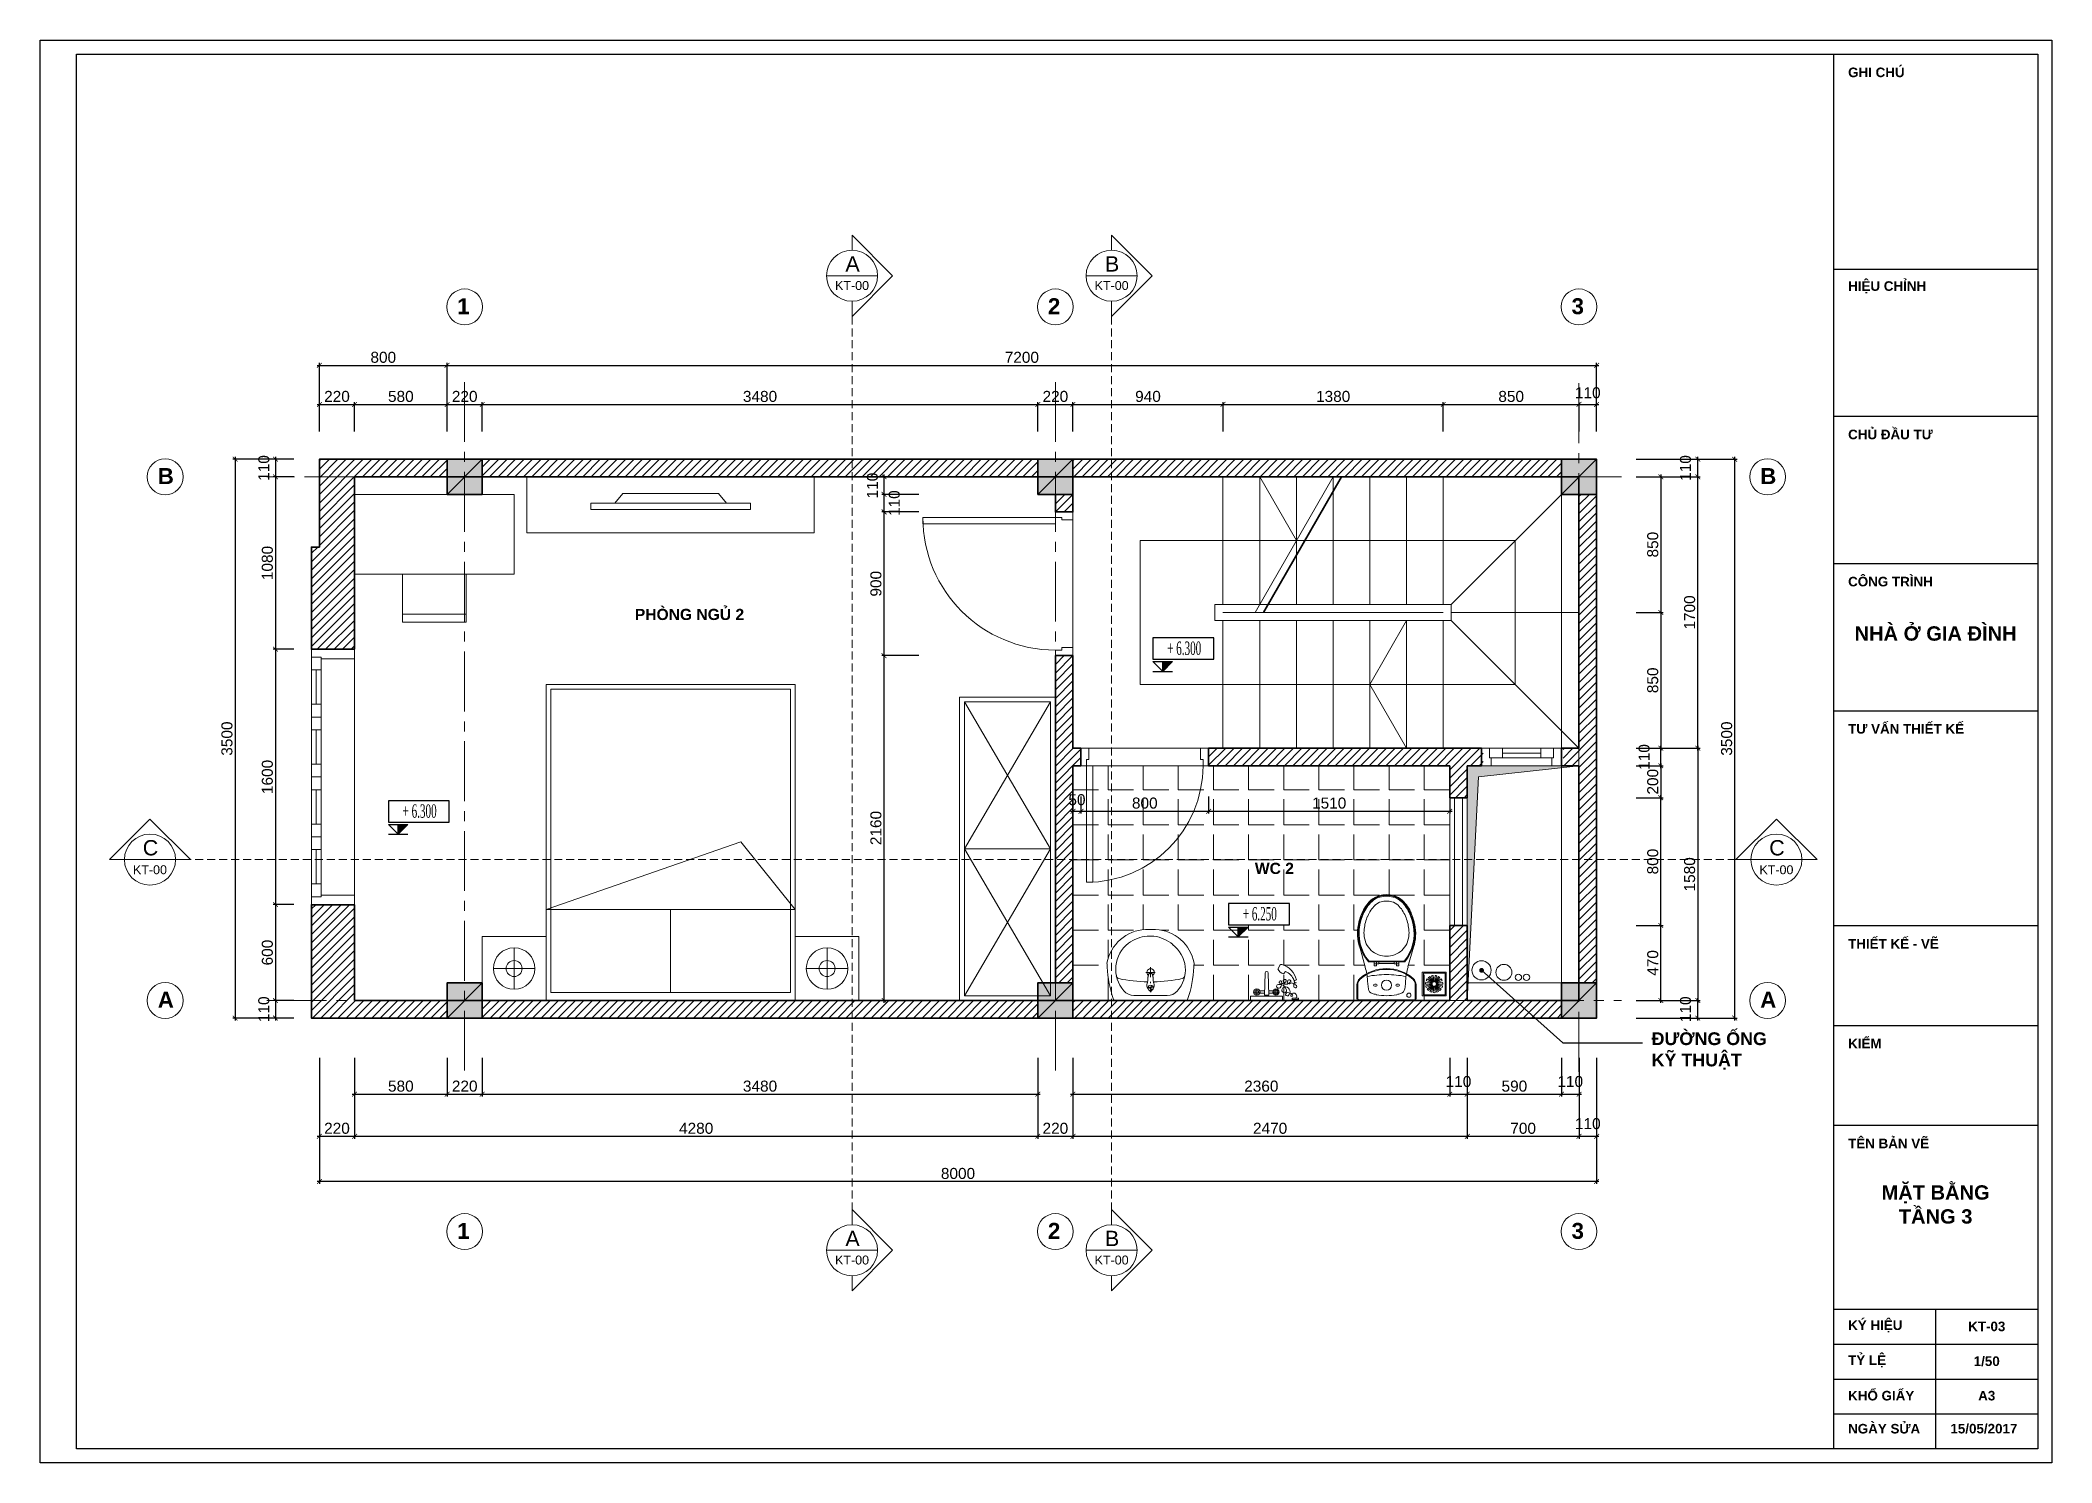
# Model space of a CAD drawing. Header units: millimetres. Extents: x 522695 to 636011, y 461124 to 505319.
# Drawn here: x 548392 to 560992, y 496409 to 505319 of the extents above; entities that cross this region are included whole.
import ezdxf
from ezdxf.enums import TextEntityAlignment as Align

# ---------------------------------------------------------------- set-up
doc = ezdxf.new("R2010")
doc.units = ezdxf.units.MM
doc.header["$LTSCALE"] = 500
doc.header["$MEASUREMENT"] = 0
for name, pattern in [('CENTER2', [1.125, 0.75, -0.125, 0.125, -0.125]), ('DASHED2', [0.375, 0.25, -0.125]), ('DOT', [0.25, 0, -0.25])]:
    doc.linetypes.add(name, pattern=pattern)
doc.layers.get('0').update_dxf_attribs({"linetype": 'CONTINUOUS'})
doc.layers.get('DEFPOINTS').update_dxf_attribs({"color": 250, "linetype": 'CONTINUOUS'})
doc.layers.add('09- Wipeout', color=254, linetype='DOT', lineweight=0, plot=False)
for name, color, linetype, lineweight in [('DH_CAT', 3, 'CONTINUOUS', 35), ('DH_HATCH', 250, 'CONTINUOUS', 5), ('DH_KHUAT', 149, 'DASHED2', 9), ('DH_KTHUOC', 8, 'CONTINUOUS', 5), ('DH_NOITHAT', 252, 'CONTINUOUS', 9), ('DH_TEXT', 4, 'CONTINUOUS', 13), ('DH_THAY', 4, 'CONTINUOUS', 13), ('DH_TRUC', 251, 'CENTER2', 5), ('TEXT', 3, 'CONTINUOUS', 25)]:
    doc.layers.add(name, color=color, linetype=linetype, lineweight=lineweight)
doc.layers.add('E_Thay', color=33, linetype='CONTINUOUS')
doc.layers.add('IN', color=5, linetype='CONTINUOUS')
doc.styles.add('arial', font='arial.ttf')
doc.styles.add('DH_ARIAL_B', font='arialbd.ttf')
doc.styles.add('DH_KITHUOC', font='arial.ttf')
doc.styles.add('ROMANSssss', font='vntimeh.shx', dxfattribs={"width": 0.55})
doc.dimstyles.new('DH_100s', dxfattribs={"dimtxt": 230, "dimasz": 100, "dimexe": 50, "dimexo": 0, "dimgap": 50, "dimtad": 1, "dimdec": 0, "dimzin": 0, "dimdsep": 46, "dimtxsty": 'DH_KITHUOC', "dimblk1": 'ARCHTICK', "dimblk2": 'ARCHTICK', "dimsah": 1, "dimcen": 90, "dimdle": 50, "dimclrd": 8, "dimclre": 8, "dimclrt": 4, "dimadec": 0, "dimazin": 0, "dimtfac": 100, "dimtdec": 0, "dimtofl": 0, "dimtmove": 2, "dimatfit": 3, "dimldrblk": 'ARCHTICK', "dimfxl": 1, "dimtolj": 2, "dimtzin": 0, "dimarcsym": 0})

msp = doc.modelspace()

# ---------------------------------------------------------------- texts
at = {"layer": 'DH_TEXT', "style": 'DH_ARIAL_B'}
for s, p in [('1', (551004.3, 503603.5)), ('2', (554704.3, 503603.5)), ('3', (557984.3, 503603.5)), ('B', (549128.5, 502539.4)), ('B', (559165.8, 502539.4)), ('A', (549128.5, 499259.4)), ('A', (559165.8, 499259.4)), ('1', (551004.3, 497811.9)), ('2', (554704.3, 497811.9)), ('3', (557984.3, 497811.9))]:
    msp.add_text(s, height=100, dxfattribs=at).set_placement(p)
for s, insert, char_height, width, attachment_point in [('PHÒNG NGỦ 2', (552459.1, 501722.4), 70, 1098.492, 5), ('WC 2', (556122.9, 500131.7), 70, 1098.492, 5), ('ĐƯỜNG ỐNG \\PKỸ THUẬT', (558485.8, 499105.5), 80, 1015.896, 1), ('MẶT BẰNG\\PTẦNG 3', (560264.6, 498026.6), 90, 1098.492, 5), ('KT-03', (560585, 497263), 60, 473.107, 5)]:
    msp.add_mtext(s, dxfattribs=dict(at, insert=insert, char_height=char_height, width=width, attachment_point=attachment_point))

# ---------------------------------------------------------------- blocks, each defined once
blk = doc.blocks.new('*U306')
blk.add_line((60, 270), (1540, 270))
at = {"color": 8}
for p, q in [((130, 60), (345, 60)), ((130, 30), (345, 30)), ((130, 0), (345, 0)), ((505, 60), (720, 60)), ((505, 30), (720, 30)), ((505, 0), (720, 0)), ((880, 60), (1095, 60)), ((880, 30), (1095, 30)), ((880, 0), (1095, 0)), ((1255, 60), (1470, 60)), ((1255, 30), (1470, 30)), ((1255, 0), (1470, 0))]:
    blk.add_line(p, q, dxfattribs=at)
for points in [[(50, 60), (60, 60), (60, 270), (0, 270), (0, 0), (50, 0)], [(1550, 60), (1540, 60), (1540, 270), (1600, 270), (1600, 0), (1550, 0)]]:
    blk.add_lwpolyline(points, close=True)
for points in [[(50, 60), (50, 0), (130, 0), (130, 60)], [(425, 60), (425, 0), (345, 0), (345, 60)], [(425, 60), (425, 0), (505, 0), (505, 60)], [(800, 60), (800, 0), (720, 0), (720, 60)], [(800, 60), (800, 0), (880, 0), (880, 60)], [(1175, 60), (1175, 0), (1095, 0), (1095, 60)], [(1175, 60), (1175, 0), (1255, 0), (1255, 60)], [(1550, 60), (1550, 0), (1470, 0), (1470, 60)]]:
    blk.add_lwpolyline(points, close=True, dxfattribs=at)
blk = doc.blocks.new('KHUNGTEN_A3')
at = {"color": 3}
blk.add_lwpolyline([(0, 14850), (21000, 14850), (21000, 0), (0, 0)], close=True, dxfattribs=at)
blk.add_lwpolyline([(380, 14704), (20854, 14704), (20854, 146), (380, 146)], close=True)
for points in [[(18720, 14704), (18720, 146)], [(18720, 12461), (20854, 12461)], [(18720, 10924), (20854, 10924)], [(18720, 9388), (20854, 9388)], [(18720, 7851), (20854, 7851)], [(18720, 5608), (20854, 5608)], [(18720, 4566), (20854, 4566)], [(18720, 3523), (20854, 3523)], [(18720, 1602), (20854, 1602)], [(19787, 1602), (19787, 146)], [(18720, 1238), (20854, 1238)], [(18720, 874), (20854, 874)], [(18720, 510), (20854, 510)]]:
    blk.add_lwpolyline(points)
at = {"layer": 'DH_TEXT', "style": 'DH_ARIAL_B'}
for s, insert, char_height, width, attachment_point in [('GHI CHÚ', (18874, 14514), 100, 1830.82, 4), ('HIỆU CHỈNH', (18874, 12271), 100, 1830.82, 4), ('CHỦ ĐẦU TƯ', (18874, 10734), 100, 1830.82, 4), ('CÔNG TRÌNH', (18874, 9198), 100, 1830.82, 4), ('NHÀ Ở GIA ĐÌNH', (19787, 8656), 150, 1830.82, 5), ('TƯ VẤN THIẾT KẾ', (18874, 7661), 100, 1830.82, 4), ('THIẾT KẾ - VẼ', (18874, 5418), 100, 1830.82, 4), ('KIỂM', (18874, 4376), 100, 1830.82, 4), ('TÊN BẢN VẼ', (18874, 3333), 100, 1830.82, 4), ('KÝ HIỆU', (18874, 1423), 100, 788.51, 4), ('TỶ LỆ', (18874, 1059), 100, 788.51, 4), ('1/50', (20321, 1059), 100, 788.51, 5), ('KHỔ GIẤY', (18874, 700), 100, 788.51, 4), ('A3', (20321, 700), 100, 788.51, 5), ('NGÀY SỬA', (18874, 355), 100, 788.51, 4), ('15/05/2017', (19942, 355), 100, 788.51, 4)]:
    blk.add_mtext(s, dxfattribs=dict(at, insert=insert, char_height=char_height, width=width, attachment_point=attachment_point))
blk = doc.blocks.new('*U17')
for p, q in [((-900, 0), (-900, -110)), ((0, 0), (0, -110))]:
    blk.add_line(p, q)
for points in [[(-35, 0), (-35, 830), (-75, 830), (-75, 0)], [(-865, -40), (-850, -40), (-850, -110), (-900, -110), (-900, 0), (-865, 0)], [(-35, -40), (-50, -40), (-50, -110), (0, -110), (0, 0), (-35, 0)]]:
    blk.add_lwpolyline(points, close=True)
at = {"color": 8}
blk.add_arc((-35, 0), 830, 90, 180, dxfattribs=at)
blk = doc.blocks.new('*U24')
for p, q in [((60, -110), (440, -110)), ((500, -110), (500, -220))]:
    blk.add_line(p, q)
at = {"color": 8}
for p, q in [((130, -160), (370, -160)), ((130, -190), (370, -190)), ((130, -220), (370, -220))]:
    blk.add_line(p, q, dxfattribs=at)
for points in [[(50, -160), (60, -160), (60, -110), (0, -110), (0, -220), (50, -220)], [(450, -160), (440, -160), (440, -110), (500, -110), (500, -220), (450, -220)]]:
    blk.add_lwpolyline(points, close=True)
for points in [[(50, -160), (50, -220), (130, -220), (130, -160)], [(450, -160), (450, -220), (370, -220), (370, -160)]]:
    blk.add_lwpolyline(points, close=True, dxfattribs=at)
blk = doc.blocks.new('giuong15x19')
blk.add_lwpolyline([(-780, 0), (780, 0), (780, 1980), (-780, 1980)], close=True)
at = {"color": 250}
blk.add_lwpolyline([(-750, 50), (750, 50), (750, 1950), (-750, 1950)], close=True, dxfattribs=at)
for points in [[(-780, 570), (780, 570), (439, 993), (-780, 570)], [(0, 570), (0, 50)]]:
    blk.add_lwpolyline(points, dxfattribs=at)
blk = doc.blocks.new('*U20')
at = {"layer": 'DH_NOITHAT'}
for points in [[(300, 800), (300, 500), (700, 500), (700, 800)], [(0, 500), (1000, 500), (1000, 0), (0, 0)]]:
    blk.add_lwpolyline(points, close=True, dxfattribs=at)
blk.add_lwpolyline([(300, 750), (700, 750)], dxfattribs=at)
blk = doc.blocks.new('*U849')
at = {"layer": 'DH_NOITHAT'}
blk.add_lwpolyline([(-600, 0), (0, 0), (0, 1900), (-600, 1900)], close=True, dxfattribs=at)
at = {"layer": 'DH_NOITHAT', "color": 250}
blk.add_lwpolyline([(-570, 30), (-30, 30), (-30, 1870), (-570, 1870)], close=True, dxfattribs=at)
for points in [[(-570, 1870), (-30, 950), (-570, 30)], [(-30, 1870), (-570, 950), (-30, 30)], [(-570, 950), (-30, 950)]]:
    blk.add_lwpolyline(points, dxfattribs=at)
blk = doc.blocks.new('*U319')
at = {"ltscale": 100}
blk.add_wipeout([(168, -124), (176, -125), (181, -126), (186, -127), (191, -129), (194, -129), (198, -130), (202, -132), (208, -134), (320, -165), (330, -168), (341, -171), (353, -174), (365, -177), (379, -179), (391, -181), (404, -182), (419, -182), (438, -181), (454, -180), (470, -177), (488, -174), (511, -168), (521, -165), (538, -158), (556, -150), (570, -143), (580, -137), (591, -129), (600, -123), (609, -116), (623, -104), (633, -92), (644, -74), (651, -61), (657, -45), (660, -33), (662, -19), (663, -7), (663, 4), (662, 19), (660, 32), (655, 51), (648, 68), (642, 79), (633, 91), (626, 100), (614, 111), (603, 120), (588, 131), (574, 140), (560, 148), (547, 154), (533, 160), (521, 164), (506, 169), (492, 173), (475, 176), (463, 178), (447, 180), (427, 182), (404, 181), (387, 180), (368, 177), (339, 170), (325, 166), (210, 134), (196, 130), (182, 126), (168, 123), (165, 129), (161, 136), (155, 145), (149, 153), (144, 159), (136, 168), (129, 175), (123, 179), (114, 183), (102, 185), (99, 185), (10, 185), (5, 184), (3, 182), (1, 180), (1, 179), (0, 175), (0, -175), (0, -176), (0, -177), (1, -179), (1, -180), (2, -181), (4, -183), (5, -184), (7, -184), (8, -185), (10, -185), (99, -185), (102, -185), (105, -185), (109, -184), (113, -183), (116, -182), (119, -181), (121, -180), (125, -178), (128, -176), (130, -174), (132, -172), (134, -171), (136, -169), (136, -168), (140, -164), (143, -160), (146, -156), (150, -151), (155, -145), (157, -141), (160, -136), (163, -132), (165, -128), (167, -126)], dxfattribs=at).dxf.layer = '09- Wipeout'
for p, q in [((0, -175), (0, 175)), ((0, 151), (0, -151)), ((5, -175), (5, 175)), ((99, 185), (10, 185)), ((99, 180), (10, 180)), ((210, 134), (333, 168)), ((89, 74), (89, 65)), ((96, 81), (96, 81)), ((96, 59), (96, 59)), ((102, 74), (102, 65)), ((218, 65), (218, 76)), ((220, 78), (231, 78)), ((220, 63), (231, 63)), ((229, 65), (229, 76)), ((229, 50), (229, 61)), ((231, 78), (241, 78)), ((231, 63), (241, 63)), ((231, 63), (241, 63)), ((231, -48), (231, 48)), ((231, 48), (241, 48)), ((241, 109), (241, 0)), ((241, -110), (241, 0)), ((246, 107), (246, 0)), ((246, -107), (246, 0)), ((89, -75), (89, -65)), ((96, -59), (95, -59)), ((96, -81), (95, -81)), ((102, -75), (102, -65)), ((218, -76), (218, -65)), ((220, -63), (231, -63)), ((220, -78), (231, -78)), ((229, -61), (229, -50)), ((229, -65), (229, -76)), ((231, -48), (241, -48)), ((231, -63), (241, -63)), ((231, -63), (241, -63)), ((231, -78), (241, -78)), ((99, -180), (10, -180)), ((99, -185), (10, -185)), ((210, -134), (333, -169))]:
    blk.add_line(p, q)
for centre, radius in [((96, 0), 31.5), ((33, -140), 13.1)]:
    blk.add_circle(centre, radius)
for centre, radius, start, end in [((10, 175), 10, 90, 180), ((10, 175), 5, 90, 180), ((99, 135), 50, 41.4579, 90), ((99, 135), 45, 41.4579, 90), ((-54, 0), 249, 318.5421, 41.4579), ((-54, 0), 254, 318.5421, 41.4579), ((117, 416), 297, 279.8588, 288.0983), ((419, -99), 276, 78.3478, 129.7557), ((419, -99), 271, 78.3478, 129.2518), ((417, 2), 139, 116.2764, 159.5246), ((419, -99), 281, 78.3478, 107.8415), ((426, -42), 183, 83.1934, 112.578), ((428, -104), 244, 65.7635, 85.4769), ((428, -104), 274, 65.8329, 80.3988), ((428, -104), 284, 65.8329, 80.3988), ((428, -104), 279, 65.8329, 80.3988), ((439, -90), 257, 45.3322, 66.6719), ((439, -90), 262, 45.3322, 66.6719), ((439, -90), 267, 45.3322, 66.6719), ((366, 0), 336, 169.0453, 180), ((260, 20), 227, 162.2016, 168.9867), ((76, 79), 35, 98.1733, 162.2016), ((161, -510), 630, 92.1026, 98.1733), ((96, 74), 6.56, 90, 180), ((96, 65), 6.56, 180, 270), ((96, 74), 6.56, 0, 90), ((96, 65), 6.56, 270, 0), ((117, 416), 297, 273.9836, 278.8339), ((-472, 0), 634, 0, 10.9917), ((220, 76), 2, 90, 180), ((220, 65), 2, 180, 270), ((231, 76), 2, 90, 180), ((231, 65), 2, 180, 270), ((231, 61), 2, 90, 180), ((231, 50), 2, 180, 270), ((246, 109), 5, 129.7557, 180), ((251, 107), 5, 129.2518, 180), ((417, 0), 140, 158.863, 201.137), ((439, -90), 226, 45.7262, 66.7462), ((511, -1), 113, 17.3189, 40.3129), ((511, -1), 143, 17.2781, 41.0499), ((519, 2), 104, 358.5101, 17.0072), ((511, -1), 148, 17.2781, 41.0499), ((511, -1), 153, 17.2781, 41.0499), ((497, 0), 156, 0, 15.7128), ((497, 0), 161, 0, 15.7128), ((497, 0), 166, 0, 15.7128), ((366, 0), 336, 180, 190.9547), ((260, -21), 227, 191.0133, 197.7984), ((76, -79), 35, 197.7984, 261.8267), ((161, 509), 630, 261.8267, 267.8974), ((95, -65), 6.12, 90, 180), ((95, -75), 6.12, 180, 270), ((96, -65), 6.12, 0, 90), ((96, -75), 6.12, 270, 0), ((117, -417), 297, 81.2095, 86.0164), ((-472, 0), 634, 349.0083, 0), ((117, -417), 297, 71.9017, 80.1836), ((220, -65), 2, 90, 180), ((220, -76), 2, 180, 270), ((231, -50), 2, 90, 180), ((231, -61), 2, 180, 270), ((231, -65), 2, 90, 180), ((231, -76), 2, 180, 270), ((246, -110), 5, 180, 230.2443), ((419, 98), 276, 230.2443, 281.6522), ((251, -107), 5, 180, 230.7482), ((419, 98), 271, 230.7482, 281.6522), ((417, -2), 139, 200.4754, 243.7236), ((428, 104), 244, 274.5231, 294.2365), ((439, 89), 226, 293.2538, 314.2738), ((439, 89), 257, 293.3281, 314.6678), ((439, 89), 262, 293.3281, 314.6678), ((439, 89), 267, 293.3281, 314.6678), ((439, 89), 267, 293.3281, 314.6678), ((511, 0), 113, 319.6871, 342.6811), ((519, -3), 104, 342.9928, 1.4899), ((511, 0), 143, 318.9501, 342.7219), ((511, 0), 148, 318.9501, 342.7219), ((511, 0), 153, 318.9501, 342.7219), ((497, 0), 156, 344.2872, 0), ((497, 0), 161, 344.2872, 0), ((497, 0), 166, 344.2872, 0), ((10, -175), 10, 180, 270), ((10, -175), 5, 180, 270), ((99, -135), 45, 270, 318.5421), ((99, -135), 50, 270, 318.5421), ((419, 98), 281, 252.1585, 281.6522), ((426, 42), 183, 247.422, 276.8066), ((428, 104), 274, 279.6012, 294.1671), ((428, 104), 279, 279.6012, 294.1671), ((428, 104), 284, 279.6012, 294.1671)]:
    blk.add_arc(centre, radius, start, end)
blk = doc.blocks.new('*U15')
for p, q in [((-800, 0), (-800, -110)), ((0, 0), (0, -110))]:
    blk.add_line(p, q)
for points in [[(-35, 0), (-35, 730), (-75, 730), (-75, 0)], [(-765, -40), (-750, -40), (-750, -110), (-800, -110), (-800, 0), (-765, 0)], [(-35, -40), (-50, -40), (-50, -110), (0, -110), (0, 0), (-35, 0)]]:
    blk.add_lwpolyline(points, close=True)
at = {"color": 8}
blk.add_arc((-35, 0), 730, 90, 180, dxfattribs=at)
blk = doc.blocks.new('*U9')
for p, q in [((-173, 125), (-188, 129)), ((-120, 182), (-109, 168)), ((-85, 221), (-73, 198)), ((-12, 172), (-16, 33)), ((11, 33), (7, 172)), ((-80, 53), (-40, 53)), ((-60, 33), (-60, 73)), ((-15, 61), (-42, 61)), ((-16, 45), (-42, 45)), ((-16, 33), (11, 33)), ((42, 61), (10, 61)), ((42, 45), (11, 45)), ((40, 53), (80, 53)), ((60, 33), (60, 73))]:
    blk.add_line(p, q)
blk.add_lwpolyline([(-183, 12, -1.296082), (-153, 34, -1.917127), (-163, 36, -0.167053), (-132, 49, -1.448302), (-137, 30, -0.673139), (-121, 85, -0.486099), (-97, 61, -1.074451), (-126, 67, -0.361514), (-75, 101, -1.428906), (-86, 80, -0.287584), (-94, 119, -1.502211), (-84, 109, -0.316107), (-121, 116, -1.315856), (-106, 125, -0.643473), (-133, 103, -0.070392), (-151, 116, -0.515207), (-149, 128, -1.801469), (-151, 107, 0.730196), (-172, 91, -2.626927), (-183, 97, 0.91518), (-184, 113, 0.978175), (-184, 109, 0.823089), (-180, 127, -1.030732)], format="xyb")
for points in [[(-202, 7), (-162, 7), (-162, 14), (-202, 14)], [(100, 0), (-100, 0), (-100, 26), (100, 26)], [(-13, 26), (7, 26), (7, 33), (-13, 33)]]:
    blk.add_lwpolyline(points, close=True)
for centre, radius in [((-60, 53), 20), ((-60, 53), 12), ((60, 53), 20), ((60, 53), 12)]:
    blk.add_circle(centre, radius)
for centre, radius, start, end in [((-61, 101), 130, 106.3177, 167.8898), ((-87, 98), 89.8, 111.3285, 162.4278), ((-122, 220), 54.3, 284.4065, 335.2427), ((-94, 216), 10.4, 27.0942, 106.3177), ((-2, 172), 9.94, 0, 180)]:
    blk.add_arc(centre, radius, start, end)
blk = doc.blocks.new('*U855')
at = {"ltscale": 100}
blk.add_wipeout([(-223, 0), (223, 0), (226, 1), (228, 2), (231, 5), (232, 7), (234, 13), (238, 25), (243, 41), (248, 59), (251, 69), (254, 83), (257, 97), (259, 107), (262, 119), (264, 136), (266, 148), (268, 161), (269, 175), (271, 192), (272, 210), (272, 222), (273, 234), (269, 252), (263, 270), (257, 287), (247, 308), (237, 323), (226, 341), (217, 351), (208, 362), (195, 375), (184, 385), (174, 393), (164, 400), (152, 407), (140, 414), (128, 421), (115, 426), (99, 432), (77, 438), (55, 443), (32, 445), (16, 445), (-16, 445), (-32, 445), (-53, 443), (-71, 440), (-94, 434), (-122, 423), (-156, 405), (-189, 381), (-212, 358), (-235, 328), (-253, 296), (-265, 264), (-273, 234), (-272, 210), (-268, 167), (-259, 107), (-251, 68), (-243, 41), (-237, 22), (-232, 7), (-228, 2)], dxfattribs=at)
for p, q in [((0, 445), (-32, 445)), ((-21, 403), (0, 403)), ((0, 445), (32, 445)), ((21, 403), (0, 403)), ((-23, 176), (-29, 176)), ((-23, 176), (23, 176)), ((0, 176), (0, 209)), ((0, 176), (0, 147)), ((23, 176), (29, 176)), ((-223, 0), (223, 0)), ((-105, 31), (0, 31)), ((-2, 59), (-2, 62)), ((0, 109), (0, 117)), ((104, 31), (0, 31)), ((2, 59), (2, 62))]:
    blk.add_line(p, q)
for points in [[(-198, 137, -0.256339), (-215, 155, -0.256339)], [(198, 137, 0.256339), (215, 155, 0.256339)]]:
    blk.add_lwpolyline(points, format="xyb")
for points in [[(-21, 109), (-21, 109), (-20, 111), (-19, 113), (-18, 115), (-18, 117), (-17, 120), (-17, 122), (-17, 124), (-17, 126), (-17, 128), (-16, 130), (-16, 132), (-16, 133), (-16, 135), (-16, 137), (-16, 139), (-16, 140), (-16, 142), (-16, 143), (-16, 145), (-16, 147), (-15, 149), (-15, 151), (-15, 153), (-14, 155), (-14, 157), (-13, 159), (-12, 161), (-12, 163), (-11, 164), (-11, 166), (-11, 167), (-10, 168), (-10, 168), (-9, 169), (-7, 169), (-6, 169), (-3, 169), (0, 169)], [(21, 109), (21, 109), (20, 111), (19, 113), (18, 115), (18, 117), (17, 120), (17, 122), (17, 124), (17, 126), (17, 128), (16, 130), (16, 132), (16, 133), (16, 135), (16, 137), (16, 139), (16, 140), (16, 142), (16, 143), (16, 145), (16, 147), (15, 149), (15, 151), (15, 153), (14, 155), (14, 157), (13, 159), (12, 161), (12, 163), (11, 164), (11, 166), (11, 167), (10, 168), (10, 168), (9, 169), (7, 169), (6, 169), (3, 169), (0, 169)]]:
    blk.add_lwpolyline(points)
for centre, radius in [((0, 79), 17.1), ((0, 79), 6.34), ((0, 79), 4.33), ((0, 57), 2.98)]:
    blk.add_circle(centre, radius)
for centre, radius, start, end in [((-16, 184), 262, 93.476, 168.9836), ((15, 164), 242, 98.6478, 129.6382), ((3, 174), 229, 53.7351, 85.5659), ((16, 184), 262, 11.0164, 86.524), ((-20, 191), 198, 126.7403, 221.9718), ((11, 196), 207, 319.1607, 51.9446), ((1529, 322), 1804, 182.8018, 183.5617), ((424, 240), 696, 182.5032, 199.6065), ((-7, 1059), 942, 258.2696, 269.3353), ((0, 176), 23.1, 305.4302, 234.6789), ((7, 1059), 942, 270.6647, 281.7304), ((-424, 240), 696, 340.3935, 357.4968), ((-1529, 322), 1804, 356.4383, 357.1982), ((-223, 10), 10, 199.6065, 270), ((-105, 115), 84, 221.9718, 270), ((13, 95), 35.9, 158.2194, 215.9161), ((-15, 93), 9.48, 260.5222, 11.1975), ((-5, 59), 9.48, 20.5222, 131.1975), ((20, 84), 9.48, 140.5222, 251.1975), ((-13, 95), 35.9, 324.0839, 21.7806), ((104, 115), 84, 270, 319.1607), ((223, 10), 10, 270, 340.3935)]:
    blk.add_arc(centre, radius, start, end)
blk = doc.blocks.new('cot220')
at = {"layer": 'DH_HATCH'}
blk.add_hatch(color=256, dxfattribs=at).paths.add_polyline_path([(-110, -110), (110, -110), (110, 110), (-110, 110)])
at = {"layer": 'DH_CAT'}
blk.add_lwpolyline([(-110, -110), (110, -110), (110, 110), (-110, 110)], close=True, dxfattribs=at)
blk.add_lwpolyline([(110, 110), (-110, -110)], dxfattribs=at)
blk = doc.blocks.new('*U23')
for points in [[(-300, 0), (-350, -60), (350, -60), (300, 0)], [(-500, -60), (-500, -100), (500, -100), (500, -60)]]:
    blk.add_lwpolyline(points, close=True)
blk = doc.blocks.new('_ARCHTICK')
at = {"color": 0, "linetype": 'ByBlock', "const_width": 0.15}
blk.add_lwpolyline([(-0.5, -0.5), (0.5, 0.5)], dxfattribs=at)
blk = doc.blocks.new('*D85')
at = {"layer": 'DEFPOINTS', "color": 0, "transparency": 16777216}
for p in [(549980, 502695), (549866, 502585), (549980, 502585)]:
    blk.add_point(p, dxfattribs=at)
at = {"layer": 'DH_KTHUOC', "color": 8, "lineweight": -2, "transparency": 16777216}
for p, q in [((549980, 502695), (549851, 502695)), ((549866, 502710), (549866, 502570)), ((549980, 502585), (549851, 502585))]:
    blk.add_line(p, q, dxfattribs=at)
at = {"layer": 'DH_KTHUOC', "color": 8, "lineweight": -2, "transparency": 16777216, "xscale": 30, "yscale": 30, "zscale": 30}
for p, rotation in [((549866, 502695), 90), ((549866, 502585), 270)]:
    blk.add_blockref('_ARCHTICK', p, dxfattribs=dict(at, rotation=rotation))
at = {"layer": 'DH_KTHUOC', "color": 4, "transparency": 16777216, "insert": (549793, 502640), "char_height": 69, "attachment_point": 5, "rotation": 90, "style": 'DH_KITHUOC'}
blk.add_mtext('\\A2;110', dxfattribs=at)
blk = doc.blocks.new('*D86')
at = {"layer": 'DEFPOINTS', "color": 0, "transparency": 16777216}
for p in [(549980, 502585), (549866, 501505), (549980, 501505)]:
    blk.add_point(p, dxfattribs=at)
at = {"layer": 'DH_KTHUOC', "color": 8, "lineweight": -2, "transparency": 16777216}
for p, q in [((549980, 502585), (549851, 502585)), ((549866, 502600), (549866, 501490)), ((549980, 501505), (549851, 501505))]:
    blk.add_line(p, q, dxfattribs=at)
at = {"layer": 'DH_KTHUOC', "color": 8, "lineweight": -2, "transparency": 16777216, "xscale": 30, "yscale": 30, "zscale": 30}
for p, rotation in [((549866, 502585), 90), ((549866, 501505), 270)]:
    blk.add_blockref('_ARCHTICK', p, dxfattribs=dict(at, rotation=rotation))
at = {"layer": 'DH_KTHUOC', "color": 4, "transparency": 16777216, "insert": (549815, 502045), "char_height": 69, "attachment_point": 5, "rotation": 90, "style": 'DH_KITHUOC'}
blk.add_mtext('\\A2;1080', dxfattribs=at)
blk = doc.blocks.new('*D87')
at = {"layer": 'DEFPOINTS', "color": 0, "transparency": 16777216}
for p in [(549980, 501505), (549866, 499905), (549980, 499905)]:
    blk.add_point(p, dxfattribs=at)
at = {"layer": 'DH_KTHUOC', "color": 8, "lineweight": -2, "transparency": 16777216}
for p, q in [((549980, 501505), (549851, 501505)), ((549866, 501520), (549866, 499890)), ((549980, 499905), (549851, 499905))]:
    blk.add_line(p, q, dxfattribs=at)
at = {"layer": 'DH_KTHUOC', "color": 8, "lineweight": -2, "transparency": 16777216, "xscale": 30, "yscale": 30, "zscale": 30}
for p, rotation in [((549866, 501505), 90), ((549866, 499905), 270)]:
    blk.add_blockref('_ARCHTICK', p, dxfattribs=dict(at, rotation=rotation))
at = {"layer": 'DH_KTHUOC', "color": 4, "transparency": 16777216, "insert": (549815, 500705), "char_height": 69, "attachment_point": 5, "rotation": 90, "style": 'DH_KITHUOC'}
blk.add_mtext('\\A2;1600', dxfattribs=at)
blk = doc.blocks.new('*D88')
at = {"layer": 'DEFPOINTS', "color": 0, "transparency": 16777216}
for p in [(549980, 499905), (549866, 499305), (549980, 499305)]:
    blk.add_point(p, dxfattribs=at)
at = {"layer": 'DH_KTHUOC', "color": 8, "lineweight": -2, "transparency": 16777216}
for p, q in [((549980, 499905), (549851, 499905)), ((549866, 499920), (549866, 499290)), ((549980, 499305), (549851, 499305))]:
    blk.add_line(p, q, dxfattribs=at)
at = {"layer": 'DH_KTHUOC', "color": 8, "lineweight": -2, "transparency": 16777216, "xscale": 30, "yscale": 30, "zscale": 30}
for p, rotation in [((549866, 499905), 90), ((549866, 499305), 270)]:
    blk.add_blockref('_ARCHTICK', p, dxfattribs=dict(at, rotation=rotation))
at = {"layer": 'DH_KTHUOC', "color": 4, "transparency": 16777216, "insert": (549815, 499605), "char_height": 69, "attachment_point": 5, "rotation": 90, "style": 'DH_KITHUOC'}
blk.add_mtext('\\A2;600', dxfattribs=at)
blk = doc.blocks.new('*D89')
at = {"layer": 'DEFPOINTS', "color": 0, "transparency": 16777216}
for p in [(549980, 499305), (549866, 499195), (549980, 499195)]:
    blk.add_point(p, dxfattribs=at)
at = {"layer": 'DH_KTHUOC', "color": 8, "lineweight": -2, "transparency": 16777216}
for p, q in [((549980, 499305), (549851, 499305)), ((549866, 499320), (549866, 499180)), ((549980, 499195), (549851, 499195))]:
    blk.add_line(p, q, dxfattribs=at)
at = {"layer": 'DH_KTHUOC', "color": 8, "lineweight": -2, "transparency": 16777216, "xscale": 30, "yscale": 30, "zscale": 30}
for p, rotation in [((549866, 499305), 90), ((549866, 499195), 270)]:
    blk.add_blockref('_ARCHTICK', p, dxfattribs=dict(at, rotation=rotation))
at = {"layer": 'DH_KTHUOC', "color": 4, "transparency": 16777216, "insert": (549793, 499250), "char_height": 69, "attachment_point": 5, "rotation": 90, "style": 'DH_KITHUOC'}
blk.add_mtext('\\A2;110', dxfattribs=at)
blk = doc.blocks.new('*D90')
at = {"layer": 'DEFPOINTS', "color": 0, "transparency": 16777216}
for p in [(549980, 502695), (549613, 499195), (549980, 499195)]:
    blk.add_point(p, dxfattribs=at)
at = {"layer": 'DH_KTHUOC', "color": 8, "lineweight": -2, "transparency": 16777216}
for p, q in [((549980, 502695), (549598, 502695)), ((549613, 502710), (549613, 499180)), ((549980, 499195), (549598, 499195))]:
    blk.add_line(p, q, dxfattribs=at)
at = {"layer": 'DH_KTHUOC', "color": 8, "lineweight": -2, "transparency": 16777216, "xscale": 30, "yscale": 30, "zscale": 30}
for p, rotation in [((549613, 502695), 90), ((549613, 499195), 270)]:
    blk.add_blockref('_ARCHTICK', p, dxfattribs=dict(at, rotation=rotation))
at = {"layer": 'DH_KTHUOC', "color": 4, "transparency": 16777216, "insert": (549562, 500945), "char_height": 69, "attachment_point": 5, "rotation": 90, "style": 'DH_KITHUOC'}
blk.add_mtext('\\A2;3500', dxfattribs=at)
blk = doc.blocks.new('*D91')
at = {"layer": 'DEFPOINTS', "color": 0, "transparency": 16777216}
for p in [(558389, 499305), (558775, 499305), (558389, 499195)]:
    blk.add_point(p, dxfattribs=at)
at = {"layer": 'DH_KTHUOC', "color": 8, "lineweight": -2, "transparency": 16777216}
for p, q in [((558389, 499305), (558790, 499305)), ((558775, 499180), (558775, 499320)), ((558389, 499195), (558790, 499195))]:
    blk.add_line(p, q, dxfattribs=at)
at = {"layer": 'DH_KTHUOC', "color": 8, "lineweight": -2, "transparency": 16777216, "xscale": 30, "yscale": 30, "zscale": 30}
for p, rotation in [((558775, 499305), 90), ((558775, 499195), 270)]:
    blk.add_blockref('_ARCHTICK', p, dxfattribs=dict(at, rotation=rotation))
at = {"layer": 'DH_KTHUOC', "color": 4, "transparency": 16777216, "insert": (558698, 499250), "char_height": 69, "attachment_point": 5, "rotation": 90, "style": 'DH_KITHUOC'}
blk.add_mtext('\\A2;110', dxfattribs=at)
blk = doc.blocks.new('*D92')
at = {"layer": 'DEFPOINTS', "color": 0, "transparency": 16777216}
for p in [(558389, 499775), (558543, 499775), (558389, 499305)]:
    blk.add_point(p, dxfattribs=at)
at = {"layer": 'DH_KTHUOC', "color": 8, "lineweight": -2, "transparency": 16777216}
for p, q in [((558389, 499775), (558558, 499775)), ((558543, 499290), (558543, 499790)), ((558389, 499305), (558558, 499305))]:
    blk.add_line(p, q, dxfattribs=at)
at = {"layer": 'DH_KTHUOC', "color": 8, "lineweight": -2, "transparency": 16777216, "xscale": 30, "yscale": 30, "zscale": 30}
for p, rotation in [((558543, 499775), 90), ((558543, 499305), 270)]:
    blk.add_blockref('_ARCHTICK', p, dxfattribs=dict(at, rotation=rotation))
at = {"layer": 'DH_KTHUOC', "color": 4, "transparency": 16777216, "insert": (558493, 499540), "char_height": 69, "attachment_point": 5, "rotation": 90, "style": 'DH_KITHUOC'}
blk.add_mtext('\\A2;470', dxfattribs=at)
blk = doc.blocks.new('*D93')
at = {"layer": 'DEFPOINTS', "color": 0, "transparency": 16777216}
for p in [(558389, 500885), (558543, 500885), (558389, 500775)]:
    blk.add_point(p, dxfattribs=at)
at = {"layer": 'DH_KTHUOC', "color": 8, "lineweight": -2, "transparency": 16777216}
for p, q in [((558389, 500885), (558558, 500885)), ((558543, 500760), (558543, 500900)), ((558389, 500775), (558558, 500775))]:
    blk.add_line(p, q, dxfattribs=at)
at = {"layer": 'DH_KTHUOC', "color": 8, "lineweight": -2, "transparency": 16777216, "xscale": 30, "yscale": 30, "zscale": 30}
for p, rotation in [((558543, 500885), 90), ((558543, 500775), 270)]:
    blk.add_blockref('_ARCHTICK', p, dxfattribs=dict(at, rotation=rotation))
at = {"layer": 'DH_KTHUOC', "color": 4, "transparency": 16777216, "insert": (558439, 500830), "char_height": 69, "attachment_point": 5, "rotation": 90, "style": 'DH_KITHUOC'}
blk.add_mtext('\\A2;110', dxfattribs=at)
blk = doc.blocks.new('*D94')
at = {"layer": 'DEFPOINTS', "color": 0, "transparency": 16777216}
for p in [(558389, 502585), (558775, 502585), (558389, 500885)]:
    blk.add_point(p, dxfattribs=at)
at = {"layer": 'DH_KTHUOC', "color": 8, "lineweight": -2, "transparency": 16777216}
for p, q in [((558389, 502585), (558790, 502585)), ((558775, 500870), (558775, 502600)), ((558389, 500885), (558790, 500885))]:
    blk.add_line(p, q, dxfattribs=at)
at = {"layer": 'DH_KTHUOC', "color": 8, "lineweight": -2, "transparency": 16777216, "xscale": 30, "yscale": 30, "zscale": 30}
for p, rotation in [((558775, 502585), 90), ((558775, 500885), 270)]:
    blk.add_blockref('_ARCHTICK', p, dxfattribs=dict(at, rotation=rotation))
at = {"layer": 'DH_KTHUOC', "color": 4, "transparency": 16777216, "insert": (558724, 501735), "char_height": 69, "attachment_point": 5, "rotation": 90, "style": 'DH_KITHUOC'}
blk.add_mtext('\\A2;1700', dxfattribs=at)
blk = doc.blocks.new('*D95')
at = {"layer": 'DEFPOINTS', "color": 0, "transparency": 16777216}
for p in [(558389, 502695), (558775, 502695), (558389, 502585)]:
    blk.add_point(p, dxfattribs=at)
at = {"layer": 'DH_KTHUOC', "color": 8, "lineweight": -2, "transparency": 16777216}
for p, q in [((558389, 502695), (558790, 502695)), ((558775, 502570), (558775, 502710)), ((558389, 502585), (558790, 502585))]:
    blk.add_line(p, q, dxfattribs=at)
at = {"layer": 'DH_KTHUOC', "color": 8, "lineweight": -2, "transparency": 16777216, "xscale": 30, "yscale": 30, "zscale": 30}
for p, rotation in [((558775, 502695), 90), ((558775, 502585), 270)]:
    blk.add_blockref('_ARCHTICK', p, dxfattribs=dict(at, rotation=rotation))
at = {"layer": 'DH_KTHUOC', "color": 4, "transparency": 16777216, "insert": (558698, 502640), "char_height": 69, "attachment_point": 5, "rotation": 90, "style": 'DH_KITHUOC'}
blk.add_mtext('\\A2;110', dxfattribs=at)
blk = doc.blocks.new('*D96')
at = {"layer": 'DEFPOINTS', "color": 0, "transparency": 16777216}
for p in [(558389, 502585), (558389, 501735), (558543, 501735)]:
    blk.add_point(p, dxfattribs=at)
at = {"layer": 'DH_KTHUOC', "color": 8, "lineweight": -2, "transparency": 16777216}
for p, q in [((558389, 502585), (558558, 502585)), ((558543, 502600), (558543, 501720)), ((558389, 501735), (558558, 501735))]:
    blk.add_line(p, q, dxfattribs=at)
at = {"layer": 'DH_KTHUOC', "color": 8, "lineweight": -2, "transparency": 16777216, "xscale": 30, "yscale": 30, "zscale": 30}
for p, rotation in [((558543, 502585), 90), ((558543, 501735), 270)]:
    blk.add_blockref('_ARCHTICK', p, dxfattribs=dict(at, rotation=rotation))
at = {"layer": 'DH_KTHUOC', "color": 4, "transparency": 16777216, "insert": (558493, 502160), "char_height": 69, "attachment_point": 5, "rotation": 90, "style": 'DH_KITHUOC'}
blk.add_mtext('\\A2;850', dxfattribs=at)
blk = doc.blocks.new('*D97')
at = {"layer": 'DEFPOINTS', "color": 0, "transparency": 16777216}
for p in [(558389, 501735), (558389, 500885), (558543, 500885)]:
    blk.add_point(p, dxfattribs=at)
at = {"layer": 'DH_KTHUOC', "color": 8, "lineweight": -2, "transparency": 16777216}
for p, q in [((558389, 501735), (558558, 501735)), ((558543, 501750), (558543, 500870)), ((558389, 500885), (558558, 500885))]:
    blk.add_line(p, q, dxfattribs=at)
at = {"layer": 'DH_KTHUOC', "color": 8, "lineweight": -2, "transparency": 16777216, "xscale": 30, "yscale": 30, "zscale": 30}
for p, rotation in [((558543, 501735), 90), ((558543, 500885), 270)]:
    blk.add_blockref('_ARCHTICK', p, dxfattribs=dict(at, rotation=rotation))
at = {"layer": 'DH_KTHUOC', "color": 4, "transparency": 16777216, "insert": (558493, 501310), "char_height": 69, "attachment_point": 5, "rotation": 90, "style": 'DH_KITHUOC'}
blk.add_mtext('\\A2;850', dxfattribs=at)
blk = doc.blocks.new('*D98')
at = {"layer": 'DEFPOINTS', "color": 0, "transparency": 16777216}
for p in [(558389, 500885), (558389, 499305), (558775, 499305)]:
    blk.add_point(p, dxfattribs=at)
at = {"layer": 'DH_KTHUOC', "color": 8, "lineweight": -2, "transparency": 16777216}
for p, q in [((558389, 500885), (558790, 500885)), ((558775, 500900), (558775, 499290)), ((558389, 499305), (558790, 499305))]:
    blk.add_line(p, q, dxfattribs=at)
at = {"layer": 'DH_KTHUOC', "color": 8, "lineweight": -2, "transparency": 16777216, "xscale": 30, "yscale": 30, "zscale": 30}
for p, rotation in [((558775, 500885), 90), ((558775, 499305), 270)]:
    blk.add_blockref('_ARCHTICK', p, dxfattribs=dict(at, rotation=rotation))
at = {"layer": 'DH_KTHUOC', "color": 4, "transparency": 16777216, "insert": (558724, 500095), "char_height": 69, "attachment_point": 5, "rotation": 90, "style": 'DH_KITHUOC'}
blk.add_mtext('\\A2;1580', dxfattribs=at)
blk = doc.blocks.new('*D99')
at = {"layer": 'DEFPOINTS', "color": 0, "transparency": 16777216}
for p in [(558389, 502695), (559006, 502695), (558389, 499195)]:
    blk.add_point(p, dxfattribs=at)
at = {"layer": 'DH_KTHUOC', "color": 8, "lineweight": -2, "transparency": 16777216}
for p, q in [((558389, 502695), (559021, 502695)), ((559006, 499180), (559006, 502710)), ((558389, 499195), (559021, 499195))]:
    blk.add_line(p, q, dxfattribs=at)
at = {"layer": 'DH_KTHUOC', "color": 8, "lineweight": -2, "transparency": 16777216, "xscale": 30, "yscale": 30, "zscale": 30}
for p, rotation in [((559006, 502695), 90), ((559006, 499195), 270)]:
    blk.add_blockref('_ARCHTICK', p, dxfattribs=dict(at, rotation=rotation))
at = {"layer": 'DH_KTHUOC', "color": 4, "transparency": 16777216, "insert": (558956, 500945), "char_height": 69, "attachment_point": 5, "rotation": 90, "style": 'DH_KITHUOC'}
blk.add_mtext('\\A2;3500', dxfattribs=at)
blk = doc.blocks.new('*D100')
at = {"layer": 'DEFPOINTS', "color": 0, "transparency": 16777216}
for p in [(550941, 503283), (550141, 502869), (550941, 502869)]:
    blk.add_point(p, dxfattribs=at)
at = {"layer": 'DH_KTHUOC', "color": 8, "lineweight": -2, "transparency": 16777216}
for p, q in [((550126, 503283), (550956, 503283)), ((550141, 502869), (550141, 503298)), ((550941, 502869), (550941, 503298))]:
    blk.add_line(p, q, dxfattribs=at)
at = {"layer": 'DH_KTHUOC', "color": 8, "lineweight": -2, "transparency": 16777216, "xscale": 30, "yscale": 30, "zscale": 30, "rotation": 180}
blk.add_blockref('_ARCHTICK', (550141, 503283), dxfattribs=at)
at = {"layer": 'DH_KTHUOC', "color": 8, "lineweight": -2, "transparency": 16777216, "xscale": 30, "yscale": 30, "zscale": 30}
blk.add_blockref('_ARCHTICK', (550941, 503283), dxfattribs=at)
at = {"layer": 'DH_KTHUOC', "color": 4, "transparency": 16777216, "insert": (550541, 503333), "char_height": 69, "attachment_point": 5, "style": 'DH_KITHUOC'}
blk.add_mtext('\\A2;800', dxfattribs=at)
blk = doc.blocks.new('*D101')
at = {"layer": 'DEFPOINTS', "color": 0, "transparency": 16777216}
for p in [(551161, 503038), (550941, 502869), (551161, 502869)]:
    blk.add_point(p, dxfattribs=at)
at = {"layer": 'DH_KTHUOC', "color": 8, "lineweight": -2, "transparency": 16777216}
for p, q in [((550926, 503038), (551176, 503038)), ((550941, 502869), (550941, 503053)), ((551161, 502869), (551161, 503053))]:
    blk.add_line(p, q, dxfattribs=at)
at = {"layer": 'DH_KTHUOC', "color": 8, "lineweight": -2, "transparency": 16777216, "xscale": 30, "yscale": 30, "zscale": 30, "rotation": 180}
blk.add_blockref('_ARCHTICK', (550941, 503038), dxfattribs=at)
at = {"layer": 'DH_KTHUOC', "color": 8, "lineweight": -2, "transparency": 16777216, "xscale": 30, "yscale": 30, "zscale": 30}
blk.add_blockref('_ARCHTICK', (551161, 503038), dxfattribs=at)
at = {"layer": 'DH_KTHUOC', "color": 4, "transparency": 16777216, "insert": (551051, 503088), "char_height": 69, "attachment_point": 5, "style": 'DH_KITHUOC'}
blk.add_mtext('\\A2;220', dxfattribs=at)
blk = doc.blocks.new('*D102')
at = {"layer": 'DEFPOINTS', "color": 0, "transparency": 16777216}
for p in [(554641, 503038), (551161, 502869), (554641, 502869)]:
    blk.add_point(p, dxfattribs=at)
at = {"layer": 'DH_KTHUOC', "color": 8, "lineweight": -2, "transparency": 16777216}
for p, q in [((551146, 503038), (554656, 503038)), ((551161, 502869), (551161, 503053)), ((554641, 502869), (554641, 503053))]:
    blk.add_line(p, q, dxfattribs=at)
at = {"layer": 'DH_KTHUOC', "color": 8, "lineweight": -2, "transparency": 16777216, "xscale": 30, "yscale": 30, "zscale": 30, "rotation": 180}
blk.add_blockref('_ARCHTICK', (551161, 503038), dxfattribs=at)
at = {"layer": 'DH_KTHUOC', "color": 8, "lineweight": -2, "transparency": 16777216, "xscale": 30, "yscale": 30, "zscale": 30}
blk.add_blockref('_ARCHTICK', (554641, 503038), dxfattribs=at)
at = {"layer": 'DH_KTHUOC', "color": 4, "transparency": 16777216, "insert": (552901, 503088), "char_height": 69, "attachment_point": 5, "style": 'DH_KITHUOC'}
blk.add_mtext('\\A2;3480', dxfattribs=at)
blk = doc.blocks.new('*D103')
at = {"layer": 'DEFPOINTS', "color": 0, "transparency": 16777216}
for p in [(554861, 503038), (554641, 502869), (554861, 502869)]:
    blk.add_point(p, dxfattribs=at)
at = {"layer": 'DH_KTHUOC', "color": 8, "lineweight": -2, "transparency": 16777216}
for p, q in [((554626, 503038), (554876, 503038)), ((554641, 502869), (554641, 503053)), ((554861, 502869), (554861, 503053))]:
    blk.add_line(p, q, dxfattribs=at)
at = {"layer": 'DH_KTHUOC', "color": 8, "lineweight": -2, "transparency": 16777216, "xscale": 30, "yscale": 30, "zscale": 30, "rotation": 180}
blk.add_blockref('_ARCHTICK', (554641, 503038), dxfattribs=at)
at = {"layer": 'DH_KTHUOC', "color": 8, "lineweight": -2, "transparency": 16777216, "xscale": 30, "yscale": 30, "zscale": 30}
blk.add_blockref('_ARCHTICK', (554861, 503038), dxfattribs=at)
at = {"layer": 'DH_KTHUOC', "color": 4, "transparency": 16777216, "insert": (554751, 503088), "char_height": 69, "attachment_point": 5, "style": 'DH_KITHUOC'}
blk.add_mtext('\\A2;220', dxfattribs=at)
blk = doc.blocks.new('*D104')
at = {"layer": 'DEFPOINTS', "color": 0, "transparency": 16777216}
for p in [(555801, 503038), (554861, 502869), (555801, 502869)]:
    blk.add_point(p, dxfattribs=at)
at = {"layer": 'DH_KTHUOC', "color": 8, "lineweight": -2, "transparency": 16777216}
for p, q in [((554846, 503038), (555816, 503038)), ((554861, 502869), (554861, 503053)), ((555801, 502869), (555801, 503053))]:
    blk.add_line(p, q, dxfattribs=at)
at = {"layer": 'DH_KTHUOC', "color": 8, "lineweight": -2, "transparency": 16777216, "xscale": 30, "yscale": 30, "zscale": 30, "rotation": 180}
blk.add_blockref('_ARCHTICK', (554861, 503038), dxfattribs=at)
at = {"layer": 'DH_KTHUOC', "color": 8, "lineweight": -2, "transparency": 16777216, "xscale": 30, "yscale": 30, "zscale": 30}
blk.add_blockref('_ARCHTICK', (555801, 503038), dxfattribs=at)
at = {"layer": 'DH_KTHUOC', "color": 4, "transparency": 16777216, "insert": (555331, 503088), "char_height": 69, "attachment_point": 5, "style": 'DH_KITHUOC'}
blk.add_mtext('\\A2;940', dxfattribs=at)
blk = doc.blocks.new('*D105')
at = {"layer": 'DEFPOINTS', "color": 0, "transparency": 16777216}
for p in [(557181, 503038), (555801, 502869), (557181, 502869)]:
    blk.add_point(p, dxfattribs=at)
at = {"layer": 'DH_KTHUOC', "color": 8, "lineweight": -2, "transparency": 16777216}
for p, q in [((555786, 503038), (557196, 503038)), ((555801, 502869), (555801, 503053)), ((557181, 502869), (557181, 503053))]:
    blk.add_line(p, q, dxfattribs=at)
at = {"layer": 'DH_KTHUOC', "color": 8, "lineweight": -2, "transparency": 16777216, "xscale": 30, "yscale": 30, "zscale": 30, "rotation": 180}
blk.add_blockref('_ARCHTICK', (555801, 503038), dxfattribs=at)
at = {"layer": 'DH_KTHUOC', "color": 8, "lineweight": -2, "transparency": 16777216, "xscale": 30, "yscale": 30, "zscale": 30}
blk.add_blockref('_ARCHTICK', (557181, 503038), dxfattribs=at)
at = {"layer": 'DH_KTHUOC', "color": 4, "transparency": 16777216, "insert": (556491, 503088), "char_height": 69, "attachment_point": 5, "style": 'DH_KITHUOC'}
blk.add_mtext('\\A2;1380', dxfattribs=at)
blk = doc.blocks.new('*D106')
at = {"layer": 'DEFPOINTS', "color": 0, "transparency": 16777216}
for p in [(558031, 503038), (557181, 502869), (558031, 502869)]:
    blk.add_point(p, dxfattribs=at)
at = {"layer": 'DH_KTHUOC', "color": 8, "lineweight": -2, "transparency": 16777216}
for p, q in [((557166, 503038), (558046, 503038)), ((557181, 502869), (557181, 503053)), ((558031, 502869), (558031, 503053))]:
    blk.add_line(p, q, dxfattribs=at)
at = {"layer": 'DH_KTHUOC', "color": 8, "lineweight": -2, "transparency": 16777216, "xscale": 30, "yscale": 30, "zscale": 30, "rotation": 180}
blk.add_blockref('_ARCHTICK', (557181, 503038), dxfattribs=at)
at = {"layer": 'DH_KTHUOC', "color": 8, "lineweight": -2, "transparency": 16777216, "xscale": 30, "yscale": 30, "zscale": 30}
blk.add_blockref('_ARCHTICK', (558031, 503038), dxfattribs=at)
at = {"layer": 'DH_KTHUOC', "color": 4, "transparency": 16777216, "insert": (557606, 503088), "char_height": 69, "attachment_point": 5, "style": 'DH_KITHUOC'}
blk.add_mtext('\\A2;850', dxfattribs=at)
blk = doc.blocks.new('*D107')
at = {"layer": 'DEFPOINTS', "color": 0, "transparency": 16777216}
for p in [(558141, 503038), (558031, 502869), (558141, 502869)]:
    blk.add_point(p, dxfattribs=at)
at = {"layer": 'DH_KTHUOC', "color": 8, "lineweight": -2, "transparency": 16777216}
for p, q in [((558016, 503038), (558156, 503038)), ((558031, 502869), (558031, 503053)), ((558141, 502869), (558141, 503053))]:
    blk.add_line(p, q, dxfattribs=at)
at = {"layer": 'DH_KTHUOC', "color": 8, "lineweight": -2, "transparency": 16777216, "xscale": 30, "yscale": 30, "zscale": 30, "rotation": 180}
blk.add_blockref('_ARCHTICK', (558031, 503038), dxfattribs=at)
at = {"layer": 'DH_KTHUOC', "color": 8, "lineweight": -2, "transparency": 16777216, "xscale": 30, "yscale": 30, "zscale": 30}
blk.add_blockref('_ARCHTICK', (558141, 503038), dxfattribs=at)
at = {"layer": 'DH_KTHUOC', "color": 4, "transparency": 16777216, "insert": (558086, 503111), "char_height": 69, "attachment_point": 5, "style": 'DH_KITHUOC'}
blk.add_mtext('\\A2;110', dxfattribs=at)
blk = doc.blocks.new('*D108')
at = {"layer": 'DEFPOINTS', "color": 0, "transparency": 16777216}
for p in [(558141, 503283), (550941, 502869), (558141, 502869)]:
    blk.add_point(p, dxfattribs=at)
at = {"layer": 'DH_KTHUOC', "color": 8, "lineweight": -2, "transparency": 16777216}
for p, q in [((550926, 503283), (558156, 503283)), ((550941, 502869), (550941, 503298)), ((558141, 502869), (558141, 503298))]:
    blk.add_line(p, q, dxfattribs=at)
at = {"layer": 'DH_KTHUOC', "color": 8, "lineweight": -2, "transparency": 16777216, "xscale": 30, "yscale": 30, "zscale": 30, "rotation": 180}
blk.add_blockref('_ARCHTICK', (550941, 503283), dxfattribs=at)
at = {"layer": 'DH_KTHUOC', "color": 8, "lineweight": -2, "transparency": 16777216, "xscale": 30, "yscale": 30, "zscale": 30}
blk.add_blockref('_ARCHTICK', (558141, 503283), dxfattribs=at)
at = {"layer": 'DH_KTHUOC', "color": 4, "transparency": 16777216, "insert": (554541, 503333), "char_height": 69, "attachment_point": 5, "style": 'DH_KITHUOC'}
blk.add_mtext('\\A2;7200', dxfattribs=at)
blk = doc.blocks.new('*D109')
at = {"layer": 'DEFPOINTS', "color": 0, "transparency": 16777216}
for p in [(550361, 503038), (550141, 502869), (550361, 502869)]:
    blk.add_point(p, dxfattribs=at)
at = {"layer": 'DH_KTHUOC', "color": 8, "lineweight": -2, "transparency": 16777216}
for p, q in [((550126, 503038), (550376, 503038)), ((550141, 502869), (550141, 503053)), ((550361, 502869), (550361, 503053))]:
    blk.add_line(p, q, dxfattribs=at)
at = {"layer": 'DH_KTHUOC', "color": 8, "lineweight": -2, "transparency": 16777216, "xscale": 30, "yscale": 30, "zscale": 30, "rotation": 180}
blk.add_blockref('_ARCHTICK', (550141, 503038), dxfattribs=at)
at = {"layer": 'DH_KTHUOC', "color": 8, "lineweight": -2, "transparency": 16777216, "xscale": 30, "yscale": 30, "zscale": 30}
blk.add_blockref('_ARCHTICK', (550361, 503038), dxfattribs=at)
at = {"layer": 'DH_KTHUOC', "color": 4, "transparency": 16777216, "insert": (550251, 503088), "char_height": 69, "attachment_point": 5, "style": 'DH_KITHUOC'}
blk.add_mtext('\\A2;220', dxfattribs=at)
blk = doc.blocks.new('*D110')
at = {"layer": 'DEFPOINTS', "color": 0, "transparency": 16777216}
for p in [(550941, 503038), (550361, 502869), (550941, 502869)]:
    blk.add_point(p, dxfattribs=at)
at = {"layer": 'DH_KTHUOC', "color": 8, "lineweight": -2, "transparency": 16777216}
for p, q in [((550346, 503038), (550956, 503038)), ((550361, 502869), (550361, 503053)), ((550941, 502869), (550941, 503053))]:
    blk.add_line(p, q, dxfattribs=at)
at = {"layer": 'DH_KTHUOC', "color": 8, "lineweight": -2, "transparency": 16777216, "xscale": 30, "yscale": 30, "zscale": 30, "rotation": 180}
blk.add_blockref('_ARCHTICK', (550361, 503038), dxfattribs=at)
at = {"layer": 'DH_KTHUOC', "color": 8, "lineweight": -2, "transparency": 16777216, "xscale": 30, "yscale": 30, "zscale": 30}
blk.add_blockref('_ARCHTICK', (550941, 503038), dxfattribs=at)
at = {"layer": 'DH_KTHUOC', "color": 4, "transparency": 16777216, "insert": (550651, 503088), "char_height": 69, "attachment_point": 5, "style": 'DH_KITHUOC'}
blk.add_mtext('\\A2;580', dxfattribs=at)
blk = doc.blocks.new('*D111')
at = {"layer": 'DEFPOINTS', "color": 0, "transparency": 16777216}
for p in [(550141, 498946), (550361, 498946), (550361, 498454)]:
    blk.add_point(p, dxfattribs=at)
at = {"layer": 'DH_KTHUOC', "color": 8, "lineweight": -2, "transparency": 16777216}
for p, q in [((550141, 498946), (550141, 498439)), ((550361, 498946), (550361, 498439)), ((550126, 498454), (550376, 498454))]:
    blk.add_line(p, q, dxfattribs=at)
at = {"layer": 'DH_KTHUOC', "color": 8, "lineweight": -2, "transparency": 16777216, "xscale": 30, "yscale": 30, "zscale": 30, "rotation": 180}
blk.add_blockref('_ARCHTICK', (550141, 498454), dxfattribs=at)
at = {"layer": 'DH_KTHUOC', "color": 8, "lineweight": -2, "transparency": 16777216, "xscale": 30, "yscale": 30, "zscale": 30}
blk.add_blockref('_ARCHTICK', (550361, 498454), dxfattribs=at)
at = {"layer": 'DH_KTHUOC', "color": 4, "transparency": 16777216, "insert": (550251, 498504), "char_height": 69, "attachment_point": 5, "style": 'DH_KITHUOC'}
blk.add_mtext('\\A2;220', dxfattribs=at)
blk = doc.blocks.new('*D112')
at = {"layer": 'DEFPOINTS', "color": 0, "transparency": 16777216}
for p in [(550361, 498946), (550941, 498946), (550941, 498718)]:
    blk.add_point(p, dxfattribs=at)
at = {"layer": 'DH_KTHUOC', "color": 8, "lineweight": -2, "transparency": 16777216}
for p, q in [((550361, 498946), (550361, 498703)), ((550941, 498946), (550941, 498703)), ((550346, 498718), (550956, 498718))]:
    blk.add_line(p, q, dxfattribs=at)
at = {"layer": 'DH_KTHUOC', "color": 8, "lineweight": -2, "transparency": 16777216, "xscale": 30, "yscale": 30, "zscale": 30, "rotation": 180}
blk.add_blockref('_ARCHTICK', (550361, 498718), dxfattribs=at)
at = {"layer": 'DH_KTHUOC', "color": 8, "lineweight": -2, "transparency": 16777216, "xscale": 30, "yscale": 30, "zscale": 30}
blk.add_blockref('_ARCHTICK', (550941, 498718), dxfattribs=at)
at = {"layer": 'DH_KTHUOC', "color": 4, "transparency": 16777216, "insert": (550651, 498768), "char_height": 69, "attachment_point": 5, "style": 'DH_KITHUOC'}
blk.add_mtext('\\A2;580', dxfattribs=at)
blk = doc.blocks.new('*D113')
at = {"layer": 'DEFPOINTS', "color": 0, "transparency": 16777216}
for p in [(550941, 498946), (551161, 498946), (551161, 498718)]:
    blk.add_point(p, dxfattribs=at)
at = {"layer": 'DH_KTHUOC', "color": 8, "lineweight": -2, "transparency": 16777216}
for p, q in [((550941, 498946), (550941, 498703)), ((551161, 498946), (551161, 498703)), ((550926, 498718), (551176, 498718))]:
    blk.add_line(p, q, dxfattribs=at)
at = {"layer": 'DH_KTHUOC', "color": 8, "lineweight": -2, "transparency": 16777216, "xscale": 30, "yscale": 30, "zscale": 30, "rotation": 180}
blk.add_blockref('_ARCHTICK', (550941, 498718), dxfattribs=at)
at = {"layer": 'DH_KTHUOC', "color": 8, "lineweight": -2, "transparency": 16777216, "xscale": 30, "yscale": 30, "zscale": 30}
blk.add_blockref('_ARCHTICK', (551161, 498718), dxfattribs=at)
at = {"layer": 'DH_KTHUOC', "color": 4, "transparency": 16777216, "insert": (551051, 498768), "char_height": 69, "attachment_point": 5, "style": 'DH_KITHUOC'}
blk.add_mtext('\\A2;220', dxfattribs=at)
blk = doc.blocks.new('*D114')
at = {"layer": 'DEFPOINTS', "color": 0, "transparency": 16777216}
for p in [(551161, 498946), (554641, 498946), (554641, 498718)]:
    blk.add_point(p, dxfattribs=at)
at = {"layer": 'DH_KTHUOC', "color": 8, "lineweight": -2, "transparency": 16777216}
for p, q in [((551161, 498946), (551161, 498703)), ((554641, 498946), (554641, 498703)), ((551146, 498718), (554656, 498718))]:
    blk.add_line(p, q, dxfattribs=at)
at = {"layer": 'DH_KTHUOC', "color": 8, "lineweight": -2, "transparency": 16777216, "xscale": 30, "yscale": 30, "zscale": 30, "rotation": 180}
blk.add_blockref('_ARCHTICK', (551161, 498718), dxfattribs=at)
at = {"layer": 'DH_KTHUOC', "color": 8, "lineweight": -2, "transparency": 16777216, "xscale": 30, "yscale": 30, "zscale": 30}
blk.add_blockref('_ARCHTICK', (554641, 498718), dxfattribs=at)
at = {"layer": 'DH_KTHUOC', "color": 4, "transparency": 16777216, "insert": (552901, 498768), "char_height": 69, "attachment_point": 5, "style": 'DH_KITHUOC'}
blk.add_mtext('\\A2;3480', dxfattribs=at)
blk = doc.blocks.new('*D115')
at = {"layer": 'DEFPOINTS', "color": 0, "transparency": 16777216}
for p in [(554641, 498946), (554861, 498946), (554861, 498454)]:
    blk.add_point(p, dxfattribs=at)
at = {"layer": 'DH_KTHUOC', "color": 8, "lineweight": -2, "transparency": 16777216}
for p, q in [((554641, 498946), (554641, 498439)), ((554861, 498946), (554861, 498439)), ((554626, 498454), (554876, 498454))]:
    blk.add_line(p, q, dxfattribs=at)
at = {"layer": 'DH_KTHUOC', "color": 8, "lineweight": -2, "transparency": 16777216, "xscale": 30, "yscale": 30, "zscale": 30, "rotation": 180}
blk.add_blockref('_ARCHTICK', (554641, 498454), dxfattribs=at)
at = {"layer": 'DH_KTHUOC', "color": 8, "lineweight": -2, "transparency": 16777216, "xscale": 30, "yscale": 30, "zscale": 30}
blk.add_blockref('_ARCHTICK', (554861, 498454), dxfattribs=at)
at = {"layer": 'DH_KTHUOC', "color": 4, "transparency": 16777216, "insert": (554751, 498504), "char_height": 69, "attachment_point": 5, "style": 'DH_KITHUOC'}
blk.add_mtext('\\A2;220', dxfattribs=at)
blk = doc.blocks.new('*D116')
at = {"layer": 'DEFPOINTS', "color": 0, "transparency": 16777216}
for p in [(554861, 498946), (557221, 498946), (557221, 498718)]:
    blk.add_point(p, dxfattribs=at)
at = {"layer": 'DH_KTHUOC', "color": 8, "lineweight": -2, "transparency": 16777216}
for p, q in [((554861, 498946), (554861, 498703)), ((557221, 498946), (557221, 498703)), ((554846, 498718), (557236, 498718))]:
    blk.add_line(p, q, dxfattribs=at)
at = {"layer": 'DH_KTHUOC', "color": 8, "lineweight": -2, "transparency": 16777216, "xscale": 30, "yscale": 30, "zscale": 30, "rotation": 180}
blk.add_blockref('_ARCHTICK', (554861, 498718), dxfattribs=at)
at = {"layer": 'DH_KTHUOC', "color": 8, "lineweight": -2, "transparency": 16777216, "xscale": 30, "yscale": 30, "zscale": 30}
blk.add_blockref('_ARCHTICK', (557221, 498718), dxfattribs=at)
at = {"layer": 'DH_KTHUOC', "color": 4, "transparency": 16777216, "insert": (556041, 498768), "char_height": 69, "attachment_point": 5, "style": 'DH_KITHUOC'}
blk.add_mtext('\\A2;2360', dxfattribs=at)
blk = doc.blocks.new('*D117')
at = {"layer": 'DEFPOINTS', "color": 0, "transparency": 16777216}
for p in [(557221, 498946), (557331, 498946), (557331, 498718)]:
    blk.add_point(p, dxfattribs=at)
at = {"layer": 'DH_KTHUOC', "color": 8, "lineweight": -2, "transparency": 16777216}
for p, q in [((557221, 498946), (557221, 498703)), ((557331, 498946), (557331, 498703)), ((557206, 498718), (557346, 498718))]:
    blk.add_line(p, q, dxfattribs=at)
at = {"layer": 'DH_KTHUOC', "color": 8, "lineweight": -2, "transparency": 16777216, "xscale": 30, "yscale": 30, "zscale": 30, "rotation": 180}
blk.add_blockref('_ARCHTICK', (557221, 498718), dxfattribs=at)
at = {"layer": 'DH_KTHUOC', "color": 8, "lineweight": -2, "transparency": 16777216, "xscale": 30, "yscale": 30, "zscale": 30}
blk.add_blockref('_ARCHTICK', (557331, 498718), dxfattribs=at)
at = {"layer": 'DH_KTHUOC', "color": 4, "transparency": 16777216, "insert": (557276, 498797), "char_height": 69, "attachment_point": 5, "style": 'DH_KITHUOC'}
blk.add_mtext('\\A2;110', dxfattribs=at)
blk = doc.blocks.new('*D118')
at = {"layer": 'DEFPOINTS', "color": 0, "transparency": 16777216}
for p in [(557331, 498946), (557921, 498946), (557921, 498718)]:
    blk.add_point(p, dxfattribs=at)
at = {"layer": 'DH_KTHUOC', "color": 8, "lineweight": -2, "transparency": 16777216}
for p, q in [((557331, 498946), (557331, 498703)), ((557921, 498946), (557921, 498703)), ((557316, 498718), (557936, 498718))]:
    blk.add_line(p, q, dxfattribs=at)
at = {"layer": 'DH_KTHUOC', "color": 8, "lineweight": -2, "transparency": 16777216, "xscale": 30, "yscale": 30, "zscale": 30, "rotation": 180}
blk.add_blockref('_ARCHTICK', (557331, 498718), dxfattribs=at)
at = {"layer": 'DH_KTHUOC', "color": 8, "lineweight": -2, "transparency": 16777216, "xscale": 30, "yscale": 30, "zscale": 30}
blk.add_blockref('_ARCHTICK', (557921, 498718), dxfattribs=at)
at = {"layer": 'DH_KTHUOC', "color": 4, "transparency": 16777216, "insert": (557626, 498768), "char_height": 69, "attachment_point": 5, "style": 'DH_KITHUOC'}
blk.add_mtext('\\A2;590', dxfattribs=at)
blk = doc.blocks.new('*D119')
at = {"layer": 'DEFPOINTS', "color": 0, "transparency": 16777216}
for p in [(557921, 498946), (558031, 498946), (558031, 498718)]:
    blk.add_point(p, dxfattribs=at)
at = {"layer": 'DH_KTHUOC', "color": 8, "lineweight": -2, "transparency": 16777216}
for p, q in [((557921, 498946), (557921, 498703)), ((558031, 498946), (558031, 498703)), ((557906, 498718), (558046, 498718))]:
    blk.add_line(p, q, dxfattribs=at)
at = {"layer": 'DH_KTHUOC', "color": 8, "lineweight": -2, "transparency": 16777216, "xscale": 30, "yscale": 30, "zscale": 30, "rotation": 180}
blk.add_blockref('_ARCHTICK', (557921, 498718), dxfattribs=at)
at = {"layer": 'DH_KTHUOC', "color": 8, "lineweight": -2, "transparency": 16777216, "xscale": 30, "yscale": 30, "zscale": 30}
blk.add_blockref('_ARCHTICK', (558031, 498718), dxfattribs=at)
at = {"layer": 'DH_KTHUOC', "color": 4, "transparency": 16777216, "insert": (557976, 498797), "char_height": 69, "attachment_point": 5, "style": 'DH_KITHUOC'}
blk.add_mtext('\\A2;110', dxfattribs=at)
blk = doc.blocks.new('*D120')
at = {"layer": 'DEFPOINTS', "color": 0, "transparency": 16777216}
for p in [(558031, 498946), (558141, 498946), (558141, 498454)]:
    blk.add_point(p, dxfattribs=at)
at = {"layer": 'DH_KTHUOC', "color": 8, "lineweight": -2, "transparency": 16777216}
for p, q in [((558031, 498946), (558031, 498439)), ((558141, 498946), (558141, 498439)), ((558016, 498454), (558156, 498454))]:
    blk.add_line(p, q, dxfattribs=at)
at = {"layer": 'DH_KTHUOC', "color": 8, "lineweight": -2, "transparency": 16777216, "xscale": 30, "yscale": 30, "zscale": 30, "rotation": 180}
blk.add_blockref('_ARCHTICK', (558031, 498454), dxfattribs=at)
at = {"layer": 'DH_KTHUOC', "color": 8, "lineweight": -2, "transparency": 16777216, "xscale": 30, "yscale": 30, "zscale": 30}
blk.add_blockref('_ARCHTICK', (558141, 498454), dxfattribs=at)
at = {"layer": 'DH_KTHUOC', "color": 4, "transparency": 16777216, "insert": (558086, 498533), "char_height": 69, "attachment_point": 5, "style": 'DH_KITHUOC'}
blk.add_mtext('\\A2;110', dxfattribs=at)
blk = doc.blocks.new('*D121')
at = {"layer": 'DEFPOINTS', "color": 0, "transparency": 16777216}
for p in [(550141, 498946), (558141, 498946), (550141, 498171)]:
    blk.add_point(p, dxfattribs=at)
at = {"layer": 'DH_KTHUOC', "color": 8, "lineweight": -2, "transparency": 16777216}
for p, q in [((550141, 498946), (550141, 498156)), ((558141, 498946), (558141, 498156)), ((558156, 498171), (550126, 498171))]:
    blk.add_line(p, q, dxfattribs=at)
at = {"layer": 'DH_KTHUOC', "color": 8, "lineweight": -2, "transparency": 16777216, "xscale": 30, "yscale": 30, "zscale": 30, "rotation": 180}
blk.add_blockref('_ARCHTICK', (550141, 498171), dxfattribs=at)
at = {"layer": 'DH_KTHUOC', "color": 8, "lineweight": -2, "transparency": 16777216, "xscale": 30, "yscale": 30, "zscale": 30}
blk.add_blockref('_ARCHTICK', (558141, 498171), dxfattribs=at)
at = {"layer": 'DH_KTHUOC', "color": 4, "transparency": 16777216, "insert": (554141, 498221), "char_height": 69, "attachment_point": 5, "style": 'DH_KITHUOC'}
blk.add_mtext('\\A2;8000', dxfattribs=at)
blk = doc.blocks.new('*D122')
at = {"layer": 'DEFPOINTS', "color": 0, "transparency": 16777216}
for p in [(550361, 498946), (554641, 498946), (554641, 498454)]:
    blk.add_point(p, dxfattribs=at)
at = {"layer": 'DH_KTHUOC', "color": 8, "lineweight": -2, "transparency": 16777216}
for p, q in [((550361, 498946), (550361, 498439)), ((554641, 498946), (554641, 498439)), ((550346, 498454), (554656, 498454))]:
    blk.add_line(p, q, dxfattribs=at)
at = {"layer": 'DH_KTHUOC', "color": 8, "lineweight": -2, "transparency": 16777216, "xscale": 30, "yscale": 30, "zscale": 30, "rotation": 180}
blk.add_blockref('_ARCHTICK', (550361, 498454), dxfattribs=at)
at = {"layer": 'DH_KTHUOC', "color": 8, "lineweight": -2, "transparency": 16777216, "xscale": 30, "yscale": 30, "zscale": 30}
blk.add_blockref('_ARCHTICK', (554641, 498454), dxfattribs=at)
at = {"layer": 'DH_KTHUOC', "color": 4, "transparency": 16777216, "insert": (552501, 498504), "char_height": 69, "attachment_point": 5, "style": 'DH_KITHUOC'}
blk.add_mtext('\\A2;4280', dxfattribs=at)
blk = doc.blocks.new('*D123')
at = {"layer": 'DEFPOINTS', "color": 0, "transparency": 16777216}
for p in [(554861, 498946), (557331, 498946), (557331, 498454)]:
    blk.add_point(p, dxfattribs=at)
at = {"layer": 'DH_KTHUOC', "color": 8, "lineweight": -2, "transparency": 16777216}
for p, q in [((554861, 498946), (554861, 498439)), ((557331, 498946), (557331, 498439)), ((554846, 498454), (557346, 498454))]:
    blk.add_line(p, q, dxfattribs=at)
at = {"layer": 'DH_KTHUOC', "color": 8, "lineweight": -2, "transparency": 16777216, "xscale": 30, "yscale": 30, "zscale": 30, "rotation": 180}
blk.add_blockref('_ARCHTICK', (554861, 498454), dxfattribs=at)
at = {"layer": 'DH_KTHUOC', "color": 8, "lineweight": -2, "transparency": 16777216, "xscale": 30, "yscale": 30, "zscale": 30}
blk.add_blockref('_ARCHTICK', (557331, 498454), dxfattribs=at)
at = {"layer": 'DH_KTHUOC', "color": 4, "transparency": 16777216, "insert": (556096, 498504), "char_height": 69, "attachment_point": 5, "style": 'DH_KITHUOC'}
blk.add_mtext('\\A2;2470', dxfattribs=at)
blk = doc.blocks.new('*D124')
at = {"layer": 'DEFPOINTS', "color": 0, "transparency": 16777216}
for p in [(557331, 498946), (558031, 498946), (558031, 498454)]:
    blk.add_point(p, dxfattribs=at)
at = {"layer": 'DH_KTHUOC', "color": 8, "lineweight": -2, "transparency": 16777216}
for p, q in [((557331, 498946), (557331, 498439)), ((558031, 498946), (558031, 498439)), ((557316, 498454), (558046, 498454))]:
    blk.add_line(p, q, dxfattribs=at)
at = {"layer": 'DH_KTHUOC', "color": 8, "lineweight": -2, "transparency": 16777216, "xscale": 30, "yscale": 30, "zscale": 30, "rotation": 180}
blk.add_blockref('_ARCHTICK', (557331, 498454), dxfattribs=at)
at = {"layer": 'DH_KTHUOC', "color": 8, "lineweight": -2, "transparency": 16777216, "xscale": 30, "yscale": 30, "zscale": 30}
blk.add_blockref('_ARCHTICK', (558031, 498454), dxfattribs=at)
at = {"layer": 'DH_KTHUOC', "color": 4, "transparency": 16777216, "insert": (557681, 498504), "char_height": 69, "attachment_point": 5, "style": 'DH_KITHUOC'}
blk.add_mtext('\\A2;700', dxfattribs=at)
blk = doc.blocks.new('*D125')
at = {"layer": 'DEFPOINTS', "color": 0, "transparency": 16777216}
for p in [(554861, 500582), (554911, 500582), (554911, 500490)]:
    blk.add_point(p, dxfattribs=at)
at = {"layer": 'DH_KTHUOC', "color": 8, "lineweight": -2, "transparency": 16777216}
for p, q in [((554846, 500490), (554926, 500490)), ((554861, 500582), (554861, 500475)), ((554911, 500582), (554911, 500475))]:
    blk.add_line(p, q, dxfattribs=at)
at = {"layer": 'DH_KTHUOC', "color": 8, "lineweight": -2, "transparency": 16777216, "xscale": 30, "yscale": 30, "zscale": 30, "rotation": 180}
blk.add_blockref('_ARCHTICK', (554861, 500490), dxfattribs=at)
at = {"layer": 'DH_KTHUOC', "color": 8, "lineweight": -2, "transparency": 16777216, "xscale": 30, "yscale": 30, "zscale": 30}
blk.add_blockref('_ARCHTICK', (554911, 500490), dxfattribs=at)
at = {"layer": 'DH_KTHUOC', "color": 4, "transparency": 16777216, "insert": (554886, 500562), "char_height": 69, "attachment_point": 5, "style": 'DH_KITHUOC'}
blk.add_mtext('\\A2;50', dxfattribs=at)
blk = doc.blocks.new('*D126')
at = {"layer": 'DEFPOINTS', "color": 0, "transparency": 16777216}
for p in [(554911, 500582), (555711, 500582), (555711, 500490)]:
    blk.add_point(p, dxfattribs=at)
at = {"layer": 'DH_KTHUOC', "color": 8, "lineweight": -2, "transparency": 16777216}
for p, q in [((554896, 500490), (555726, 500490)), ((554911, 500582), (554911, 500475)), ((555711, 500582), (555711, 500475))]:
    blk.add_line(p, q, dxfattribs=at)
at = {"layer": 'DH_KTHUOC', "color": 8, "lineweight": -2, "transparency": 16777216, "xscale": 30, "yscale": 30, "zscale": 30, "rotation": 180}
blk.add_blockref('_ARCHTICK', (554911, 500490), dxfattribs=at)
at = {"layer": 'DH_KTHUOC', "color": 8, "lineweight": -2, "transparency": 16777216, "xscale": 30, "yscale": 30, "zscale": 30}
blk.add_blockref('_ARCHTICK', (555711, 500490), dxfattribs=at)
at = {"layer": 'DH_KTHUOC', "color": 4, "transparency": 16777216, "insert": (555311, 500541), "char_height": 69, "attachment_point": 5, "style": 'DH_KITHUOC'}
blk.add_mtext('\\A2;800', dxfattribs=at)
blk = doc.blocks.new('*D127')
at = {"layer": 'DEFPOINTS', "color": 0, "transparency": 16777216}
for p in [(555711, 500582), (557221, 500582), (557221, 500490)]:
    blk.add_point(p, dxfattribs=at)
at = {"layer": 'DH_KTHUOC', "color": 8, "lineweight": -2, "transparency": 16777216}
for p, q in [((555696, 500490), (557236, 500490)), ((555711, 500582), (555711, 500475)), ((557221, 500582), (557221, 500475))]:
    blk.add_line(p, q, dxfattribs=at)
at = {"layer": 'DH_KTHUOC', "color": 8, "lineweight": -2, "transparency": 16777216, "xscale": 30, "yscale": 30, "zscale": 30, "rotation": 180}
blk.add_blockref('_ARCHTICK', (555711, 500490), dxfattribs=at)
at = {"layer": 'DH_KTHUOC', "color": 8, "lineweight": -2, "transparency": 16777216, "xscale": 30, "yscale": 30, "zscale": 30}
blk.add_blockref('_ARCHTICK', (557221, 500490), dxfattribs=at)
at = {"layer": 'DH_KTHUOC', "color": 4, "transparency": 16777216, "insert": (556466, 500541), "char_height": 69, "attachment_point": 5, "style": 'DH_KITHUOC'}
blk.add_mtext('\\A2;1510', dxfattribs=at)
blk = doc.blocks.new('*D128')
at = {"layer": 'DEFPOINTS', "color": 0, "transparency": 16777216}
for p in [(553678, 501465), (553895, 501465), (553895, 499305)]:
    blk.add_point(p, dxfattribs=at)
at = {"layer": 'DH_KTHUOC', "color": 8, "lineweight": -2, "transparency": 16777216}
for p, q in [((553895, 501465), (553663, 501465)), ((553678, 499290), (553678, 501480)), ((553895, 499305), (553663, 499305))]:
    blk.add_line(p, q, dxfattribs=at)
at = {"layer": 'DH_KTHUOC', "color": 8, "lineweight": -2, "transparency": 16777216, "xscale": 30, "yscale": 30, "zscale": 30}
for p, rotation in [((553678, 501465), 90), ((553678, 499305), 270)]:
    blk.add_blockref('_ARCHTICK', p, dxfattribs=dict(at, rotation=rotation))
at = {"layer": 'DH_KTHUOC', "color": 4, "transparency": 16777216, "insert": (553627, 500385), "char_height": 69, "attachment_point": 5, "rotation": 90, "style": 'DH_KITHUOC'}
blk.add_mtext('\\A2;2160', dxfattribs=at)
blk = doc.blocks.new('*D129')
at = {"layer": 'DEFPOINTS', "color": 0, "transparency": 16777216}
for p in [(553678, 502365), (553895, 502365), (553895, 501465)]:
    blk.add_point(p, dxfattribs=at)
at = {"layer": 'DH_KTHUOC', "color": 8, "lineweight": -2, "transparency": 16777216}
for p, q in [((553895, 502365), (553663, 502365)), ((553678, 501450), (553678, 502380)), ((553895, 501465), (553663, 501465))]:
    blk.add_line(p, q, dxfattribs=at)
at = {"layer": 'DH_KTHUOC', "color": 8, "lineweight": -2, "transparency": 16777216, "xscale": 30, "yscale": 30, "zscale": 30}
for p, rotation in [((553678, 502365), 90), ((553678, 501465), 270)]:
    blk.add_blockref('_ARCHTICK', p, dxfattribs=dict(at, rotation=rotation))
at = {"layer": 'DH_KTHUOC', "color": 4, "transparency": 16777216, "insert": (553627, 501915), "char_height": 69, "attachment_point": 5, "rotation": 90, "style": 'DH_KITHUOC'}
blk.add_mtext('\\A2;900', dxfattribs=at)
blk = doc.blocks.new('*D130')
at = {"layer": 'DEFPOINTS', "color": 0, "transparency": 16777216}
for p in [(553678, 502475), (553895, 502475), (553895, 502365)]:
    blk.add_point(p, dxfattribs=at)
at = {"layer": 'DH_KTHUOC', "color": 8, "lineweight": -2, "transparency": 16777216}
for p, q in [((553678, 502350), (553678, 502490)), ((553895, 502475), (553663, 502475)), ((553895, 502365), (553663, 502365))]:
    blk.add_line(p, q, dxfattribs=at)
at = {"layer": 'DH_KTHUOC', "color": 8, "lineweight": -2, "transparency": 16777216, "xscale": 30, "yscale": 30, "zscale": 30}
for p, rotation in [((553678, 502475), 90), ((553678, 502365), 270)]:
    blk.add_blockref('_ARCHTICK', p, dxfattribs=dict(at, rotation=rotation))
at = {"layer": 'DH_KTHUOC', "color": 4, "transparency": 16777216, "insert": (553742, 502420), "char_height": 69, "attachment_point": 5, "rotation": 90, "style": 'DH_KITHUOC'}
blk.add_mtext('\\A2;110', dxfattribs=at)
blk = doc.blocks.new('*D131')
at = {"layer": 'DEFPOINTS', "color": 0, "transparency": 16777216}
for p in [(553678, 502585), (553895, 502585), (553895, 502475)]:
    blk.add_point(p, dxfattribs=at)
at = {"layer": 'DH_KTHUOC', "color": 8, "lineweight": -2, "transparency": 16777216}
for p, q in [((553895, 502585), (553663, 502585)), ((553678, 502460), (553678, 502600)), ((553895, 502475), (553663, 502475))]:
    blk.add_line(p, q, dxfattribs=at)
at = {"layer": 'DH_KTHUOC', "color": 8, "lineweight": -2, "transparency": 16777216, "xscale": 30, "yscale": 30, "zscale": 30}
for p, rotation in [((553678, 502585), 90), ((553678, 502475), 270)]:
    blk.add_blockref('_ARCHTICK', p, dxfattribs=dict(at, rotation=rotation))
at = {"layer": 'DH_KTHUOC', "color": 4, "transparency": 16777216, "insert": (553605, 502530), "char_height": 69, "attachment_point": 5, "rotation": 90, "style": 'DH_KITHUOC'}
blk.add_mtext('\\A2;110', dxfattribs=at)
blk = doc.blocks.new('*D132')
at = {"layer": 'DEFPOINTS', "color": 0, "transparency": 16777216}
for p in [(558389, 500575), (558543, 500575), (558389, 499775)]:
    blk.add_point(p, dxfattribs=at)
at = {"layer": 'DH_KTHUOC', "color": 8, "lineweight": -2, "transparency": 16777216}
for p, q in [((558389, 500575), (558558, 500575)), ((558543, 499760), (558543, 500590)), ((558389, 499775), (558558, 499775))]:
    blk.add_line(p, q, dxfattribs=at)
at = {"layer": 'DH_KTHUOC', "color": 8, "lineweight": -2, "transparency": 16777216, "xscale": 30, "yscale": 30, "zscale": 30}
for p, rotation in [((558543, 500575), 90), ((558543, 499775), 270)]:
    blk.add_blockref('_ARCHTICK', p, dxfattribs=dict(at, rotation=rotation))
at = {"layer": 'DH_KTHUOC', "color": 4, "transparency": 16777216, "insert": (558493, 500175), "char_height": 69, "attachment_point": 5, "rotation": 90, "style": 'DH_KITHUOC'}
blk.add_mtext('\\A2;800', dxfattribs=at)
blk = doc.blocks.new('*D133')
at = {"layer": 'DEFPOINTS', "color": 0, "transparency": 16777216}
for p in [(558389, 500775), (558389, 500575), (558543, 500575)]:
    blk.add_point(p, dxfattribs=at)
at = {"layer": 'DH_KTHUOC', "color": 8, "lineweight": -2, "transparency": 16777216}
for p, q in [((558389, 500775), (558558, 500775)), ((558543, 500790), (558543, 500560)), ((558389, 500575), (558558, 500575))]:
    blk.add_line(p, q, dxfattribs=at)
at = {"layer": 'DH_KTHUOC', "color": 8, "lineweight": -2, "transparency": 16777216, "xscale": 30, "yscale": 30, "zscale": 30}
for p, rotation in [((558543, 500775), 90), ((558543, 500575), 270)]:
    blk.add_blockref('_ARCHTICK', p, dxfattribs=dict(at, rotation=rotation))
at = {"layer": 'DH_KTHUOC', "color": 4, "transparency": 16777216, "insert": (558493, 500675), "char_height": 69, "attachment_point": 5, "rotation": 90, "style": 'DH_KITHUOC'}
blk.add_mtext('\\A2;200', dxfattribs=at)
blk = doc.blocks.new('A$C38BE5B1B')
at = {"linetype": 'Continuous'}
for points in [[(0, 150), (150, 150), (150, 0), (0, 0)], [(143, 143), (7, 143), (7, 7), (143, 7)]]:
    blk.add_lwpolyline(points, close=True, dxfattribs=at)
for points in [[(64, 128, -0.052408), (75, 130), (75, 89, 0.052408), (72, 88)], [(86, 128, -0.052408), (97, 125), (81, 88, 0.052408), (78, 88)], [(23, 92), (62, 79, 0.052408), (62, 77), (21, 81, -0.052408)], [(62, 74, 0.052408), (62, 71), (23, 58, -0.052408), (21, 69)], [(35, 112), (65, 84, 0.052408), (63, 82), (28, 102, -0.052408)], [(65, 66), (35, 39, -0.052408), (28, 48), (63, 68, 0.052408)], [(43, 119, -0.052408), (53, 125), (70, 88, 0.052408), (67, 86)], [(67, 64, 0.052408), (70, 63), (53, 25, -0.052408), (43, 31)], [(72, 62, 0.052408), (75, 61), (75, 20, -0.052408), (64, 22)], [(78, 62, 0.052408), (81, 63), (97, 25, -0.052408), (86, 22)], [(107, 119, -0.052408), (116, 112), (85, 84, 0.052408), (83, 86)], [(85, 66), (116, 39, -0.052408), (107, 31), (83, 64, 0.052408)], [(87, 82), (122, 102, -0.052408), (127, 92), (88, 79, 0.052408)], [(88, 71), (127, 58, -0.052408), (122, 48), (87, 68, 0.052408)], [(89, 77), (129, 81, -0.052408), (129, 69), (89, 74, 0.052408)]]:
    blk.add_lwpolyline(points, format="xyb", close=True, dxfattribs=at)
blk = doc.blocks.new('CosSan')
at = {"lineweight": 25}
blk.add_hatch(color=8, dxfattribs=at).paths.add_polyline_path([(160, 160), (0, 160), (0, 0)])
at = {"color": 8, "lineweight": 25}
for p, q in [((-160, 0), (160, 0)), ((0, 0), (0, 160))]:
    blk.add_line(p, q, dxfattribs=at)
blk.add_lwpolyline([(0, 0), (-160, 160), (160, 160)], close=True, dxfattribs=at)
at = {"color": 8}
blk.add_wipeout([(-161, 550), (-161, 200), (839, 200), (839, 550)], dxfattribs=at).dxf.layer = 'E_Thay'
at = {"color": 8, "lineweight": 25}
blk.add_lwpolyline([(-161, 200), (839, 200), (839, 550), (-161, 550)], close=True, dxfattribs=at)
at = {"layer": 'E_Thay', "color": 8, "lineweight": 25}
blk.add_line((-160, 160), (160, 160), dxfattribs=at)
at = {"style": 'ROMANSssss', "width": 0.55}
blk.add_attdef('%%P0,000', text='', height=220, dxfattribs=at).set_placement((353, 271), align=Align.CENTER)
blk = doc.blocks.new('*U211')
at = {"color": 8}
for points in [[(0, 518), (0, 636), (318, 318), (0, 0), (0, 118)], [(-200, 318), (200, 318)], [(0, -7112), (0, -6993), (318, -7312), (0, -7630), (0, -7512)], [(-200, -7312), (200, -7312)]]:
    blk.add_lwpolyline(points, dxfattribs=at)
for centre in [(0, 318), (0, -7312)]:
    blk.add_circle(centre, 200, dxfattribs=at)
at = {"layer": 'DH_KHUAT', "color": 250, "linetype": 'DASHED2', "ltscale": 0.5}
blk.add_lwpolyline([(0, 0), (0, -7112)], dxfattribs=at)
at = {"style": 'arial'}
for p in [(4, 411), (4, -7219)]:
    blk.add_text('A', height=120, dxfattribs=at).set_placement(p, align=Align.MIDDLE_CENTER)
for p in [(0, 186), (0, -7444)]:
    blk.add_attdef('KYHIEU', text='', height=70, dxfattribs=at).set_placement(p, align=Align.BOTTOM_CENTER)
blk = doc.blocks.new('*U210')
at = {"color": 8}
for points in [[(-118, 0), (0, 0), (-318, 318), (-636, 0), (-518, 0)], [(12617, 0), (12735, 0), (12417, 318), (12098, 0), (12217, 0)], [(-518, 0), (-118, 0)], [(12217, 0), (12617, 0)]]:
    blk.add_lwpolyline(points, dxfattribs=at)
at = {"color": 250, "linetype": 'DASHED2', "ltscale": 0.5}
blk.add_lwpolyline([(12098, 0), (-118, 0)], dxfattribs=at)
at = {"color": 8}
for centre in [(-318, 0), (12417, 0)]:
    blk.add_circle(centre, 200, dxfattribs=at)
at = {"style": 'arial'}
for p in [(-314, 93), (12421, 93)]:
    blk.add_text('C', height=120, dxfattribs=at).set_placement(p, align=Align.MIDDLE_CENTER)
for p in [(-318, -135), (12417, -135)]:
    blk.add_attdef('KH', text='', height=70, dxfattribs=at).set_placement(p, align=Align.BOTTOM_CENTER)
blk = doc.blocks.new('*U212')
at = {"color": 8}
for points in [[(0, 518), (0, 636), (318, 318), (0, 0), (0, 118)], [(-200, 318), (200, 318)], [(0, -7112), (0, -6993), (318, -7312), (0, -7630), (0, -7512)], [(-200, -7312), (200, -7312)]]:
    blk.add_lwpolyline(points, dxfattribs=at)
for centre in [(0, 318), (0, -7312)]:
    blk.add_circle(centre, 200, dxfattribs=at)
at = {"layer": 'DH_KHUAT', "color": 250, "linetype": 'DASHED2', "ltscale": 0.5}
blk.add_lwpolyline([(0, 0), (0, -7112)], dxfattribs=at)
at = {"style": 'arial'}
for p in [(4, 411), (4, -7219)]:
    blk.add_text('B', height=120, dxfattribs=at).set_placement(p, align=Align.MIDDLE_CENTER)
for p in [(0, 186), (0, -7444)]:
    blk.add_attdef('KYHIEU', text='', height=70, dxfattribs=at).set_placement(p, align=Align.BOTTOM_CENTER)

# ---------------------------------------------------------------- dimensions: what is measured, and where the dimension line sits
at = {"layer": 'DH_KTHUOC'}
for base, p1, p2, picture, middle in [((550940.8, 503283.2), (550140.8, 502869.1), (550940.8, 502869.1), '*D100', (550540.8, 503333.5)), ((558140.8, 503283.2), (550940.8, 502869.1), (558140.8, 502869.1), '*D108', (554540.8, 503333.5)), ((550360.8, 503037.9), (550140.8, 502869.1), (550360.8, 502869.1), '*D109', (550250.8, 503088.1)), ((550940.8, 503037.9), (550360.8, 502869.1), (550940.8, 502869.1), '*D110', (550650.8, 503088.1)), ((551160.8, 503037.9), (550940.8, 502869.1), (551160.8, 502869.1), '*D101', (551050.8, 503088.1)), ((554640.8, 503037.9), (551160.8, 502869.1), (554640.8, 502869.1), '*D102', (552900.8, 503088.2)), ((554860.8, 503037.9), (554640.8, 502869.1), (554860.8, 502869.1), '*D103', (554750.8, 503088.1)), ((555800.8, 503037.9), (554860.8, 502869.1), (555800.8, 502869.1), '*D104', (555330.8, 503088.1)), ((557180.8, 503037.9), (555800.8, 502869.1), (557180.8, 502869.1), '*D105', (556490.8, 503088.2)), ((558030.8, 503037.9), (557180.8, 502869.1), (558030.8, 502869.1), '*D106', (557605.8, 503088.1)), ((558140.8, 503037.9), (558030.8, 502869.1), (558140.8, 502869.1), '*D107', (558085.8, 503110.6)), ((555710.8, 500490.5), (554910.8, 500581.7), (555710.8, 500581.7), '*D126', (555310.8, 500540.7)), ((557220.8, 500490.5), (555710.8, 500581.7), (557220.8, 500581.7), '*D127', (556465.8, 500540.7)), ((550360.8, 498453.8), (550140.8, 498945.5), (550360.8, 498945.5), '*D111', (550250.8, 498504)), ((550140.8, 498171), (558140.8, 498945.5), (550140.8, 498945.5), '*D121', (554140.8, 498221.2)), ((550940.8, 498717.7), (550360.8, 498945.5), (550940.8, 498945.5), '*D112', (550650.8, 498767.9)), ((554640.8, 498453.8), (550360.8, 498945.5), (554640.8, 498945.5), '*D122', (552500.8, 498504)), ((551160.8, 498717.7), (550940.8, 498945.5), (551160.8, 498945.5), '*D113', (551050.8, 498767.9)), ((554640.8, 498717.7), (551160.8, 498945.5), (554640.8, 498945.5), '*D114', (552900.8, 498767.9)), ((554860.8, 498453.8), (554640.8, 498945.5), (554860.8, 498945.5), '*D115', (554750.8, 498504)), ((557220.8, 498717.7), (554860.8, 498945.5), (557220.8, 498945.5), '*D116', (556040.8, 498767.9)), ((557330.8, 498453.8), (554860.8, 498945.5), (557330.8, 498945.5), '*D123', (556095.8, 498504)), ((557920.8, 498717.7), (557330.8, 498945.5), (557920.8, 498945.5), '*D118', (557625.8, 498767.9)), ((558030.8, 498453.8), (557330.8, 498945.5), (558030.8, 498945.5), '*D124', (557680.8, 498504))]:
    dim = msp.add_linear_dim(base=base, p1=p1, p2=p2, dimstyle='DH_100s', override={"dimscale": 0.3, "dimarcsym": 2}, dxfattribs=at)
    dim.commit()
    dim.dimension.update_dxf_attribs({"geometry": picture, "text_midpoint": middle})
for base, p1, p2, picture, middle in [((549612.6, 499194.9), (549980.3, 502694.9), (549980.3, 499194.9), '*D90', (549562.3, 500944.9)), ((549865.6, 502584.9), (549980.3, 502694.9), (549980.3, 502584.9), '*D85', (549792.9, 502639.9)), ((559006, 502694.9), (558389, 499194.9), (558389, 502694.9), '*D99', (558955.8, 500944.9)), ((549865.6, 501504.9), (549980.3, 502584.9), (549980.3, 501504.9), '*D86', (549815.4, 502044.9)), ((553677.6, 502584.9), (553894.6, 502474.9), (553894.6, 502584.9), '*D131', (553604.8, 502529.9)), ((558774.6, 502584.9), (558389, 500884.9), (558389, 502584.9), '*D94', (558724.4, 501734.9)), ((558543.2, 501734.9), (558389, 502584.9), (558389, 501734.9), '*D96', (558493, 502159.9)), ((553677.6, 502364.9), (553894.6, 501464.9), (553894.6, 502364.9), '*D129', (553627.3, 501914.9)), ((558543.2, 500884.9), (558389, 501734.9), (558389, 500884.9), '*D97', (558493, 501309.9)), ((549865.6, 499904.9), (549980.3, 501504.9), (549980.3, 499904.9), '*D87', (549815.4, 500704.9)), ((553677.6, 501464.9), (553894.6, 499304.9), (553894.6, 501464.9), '*D128', (553627.3, 500384.9)), ((558774.6, 499304.9), (558389, 500884.9), (558389, 499304.9), '*D98', (558724.4, 500094.9)), ((558543.2, 500574.9), (558389, 500774.9), (558389, 500574.9), '*D133', (558493, 500674.9)), ((558543.2, 500574.9), (558389, 499774.9), (558389, 500574.9), '*D132', (558493, 500174.9)), ((549865.6, 499304.9), (549980.3, 499904.9), (549980.3, 499304.9), '*D88', (549815.4, 499604.9)), ((558543.2, 499774.9), (558389, 499304.9), (558389, 499774.9), '*D92', (558493, 499539.9)), ((549865.6, 499194.9), (549980.3, 499304.9), (549980.3, 499194.9), '*D89', (549792.9, 499249.9))]:
    dim = msp.add_linear_dim(base=base, p1=p1, p2=p2, angle=90, dimstyle='DH_100s', override={"dimscale": 0.3, "dimarcsym": 2}, dxfattribs=at)
    dim.commit()
    dim.dimension.update_dxf_attribs({"geometry": picture, "text_midpoint": middle})
for base, p1, p2, picture, middle in [((558774.6, 502694.9), (558389, 502584.9), (558389, 502694.9), '*D95', (558698.3, 502639.9)), ((553677.6, 502474.9), (553894.6, 502364.9), (553894.6, 502474.9), '*D130', (553742.1, 502419.9)), ((558543.2, 500884.9), (558389, 500774.9), (558389, 500884.9), '*D93', (558439.5, 500829.9)), ((558774.6, 499304.9), (558389, 499194.9), (558389, 499304.9), '*D91', (558698.3, 499249.9))]:
    dim = msp.add_linear_dim(base=base, p1=p1, p2=p2, angle=90, dimstyle='DH_100s', override={"dimscale": 0.3, "dimarcsym": 2}, dxfattribs=at)
    dim.commit()
    dim.dimension.update_dxf_attribs({"geometry": picture, "text_midpoint": middle, "dimtype": 128})
for base, p1, p2, picture, middle in [((554910.8, 500490.5), (554860.8, 500581.7), (554910.8, 500581.7), '*D125', (554885.8, 500561.7)), ((557330.8, 498717.7), (557220.8, 498945.5), (557330.8, 498945.5), '*D117', (557275.8, 498796.8)), ((558030.8, 498717.7), (557920.8, 498945.5), (558030.8, 498945.5), '*D119', (557975.8, 498796.8)), ((558140.8, 498453.8), (558030.8, 498945.5), (558140.8, 498945.5), '*D120', (558085.8, 498533))]:
    dim = msp.add_linear_dim(base=base, p1=p1, p2=p2, dimstyle='DH_100s', override={"dimscale": 0.3, "dimarcsym": 2}, dxfattribs=at)
    dim.commit()
    dim.dimension.update_dxf_attribs({"geometry": picture, "text_midpoint": middle, "dimtype": 128})

# ---------------------------------------------------------------- hatches: boundary and pattern name
at = {"layer": 'DH_HATCH'}
h = msp.add_hatch(dxfattribs=at)
h.set_pattern_fill('ANSI31', color=256, scale=300, style=0)
h.set_pattern_definition([(45, (456063.38, 516901.503), (-26.516504, 26.516504), [])])
h.paths.add_polyline_path([(550140.8, 502144.9), (550091.2, 502144.9), (550091.2, 501504.9), (550140.8, 501504.9)])
h.paths.add_polyline_path([(550140.8, 499904.9), (550091.2, 499904.9), (550091.2, 499304.9), (550140.8, 499304.9)])
h.paths.add_polyline_path([(550140.8, 499304.9), (550091.2, 499304.9), (550091.2, 499194.9), (550140.8, 499194.9)])
h.paths.add_polyline_path([(550360.8, 502584.9), (550940.8, 502584.9), (550940.8, 502694.9), (550140.8, 502694.9), (550140.8, 501504.9), (550360.8, 501504.9)])
h.paths.add_polyline_path([(550360.8, 499904.9), (550140.8, 499904.9), (550140.8, 499194.9), (550940.8, 499194.9), (550940.8, 499304.9), (550360.8, 499304.9)])
h.paths.add_polyline_path([(554640.8, 499304.9), (551160.8, 499304.9), (551160.8, 499194.9), (554640.8, 499194.9)])
h.paths.add_polyline_path([(554860.8, 500774.9), (554910.8, 500774.9), (554910.8, 500884.9), (554860.8, 500884.9), (554860.8, 501464.9), (554750.8, 501464.9), (554750.8, 499414.9), (554860.8, 499414.9)])
h.paths.add_polyline_path([(557920.8, 499304.9), (557330.8, 499304.9), (557330.8, 499774.9), (557220.8, 499774.9), (557220.8, 499304.9), (554860.8, 499304.9), (554860.8, 499194.9), (557920.8, 499194.9)])
h.paths.add_polyline_path([(557430.8, 500884.9), (555710.8, 500884.9), (555710.8, 500774.9), (557220.8, 500774.9), (557220.8, 500574.9), (557330.8, 500574.9), (557330.8, 500774.9), (557430.8, 500774.9)])
h.paths.add_polyline_path([(558140.8, 502474.9), (558030.8, 502474.9), (558030.8, 500884.9), (557930.8, 500884.9), (557930.8, 500774.9), (558030.8, 500774.9), (558030.8, 499414.9), (558140.8, 499414.9)])
h.paths.add_polyline_path([(557920.8, 502694.9), (554860.8, 502694.9), (554860.8, 502584.9), (557920.8, 502584.9)])
h.paths.add_polyline_path([(554640.8, 502694.9), (551160.8, 502694.9), (551160.8, 502584.9), (554640.8, 502584.9)])
h.paths.add_polyline_path([(554860.8, 502474.9), (554750.8, 502474.9), (554750.8, 502364.9), (554860.8, 502364.9)])
h = msp.add_hatch(dxfattribs=at)
h.set_pattern_fill('ANGLE', color=256, scale=800, style=0)
h.set_pattern_definition([(0, (554860.82, 499304.93), (0, 220), [160, -60]), (90, (554860.82, 499304.93), (-220, 1e-14), [160, -60])])
h.paths.add_polyline_path([(554860.8, 500774.9), (557220.8, 500774.9), (557220.8, 499304.9), (554860.8, 499304.9)])
msp.add_hatch(color=256, dxfattribs=at).paths.add_polyline_path([(557330.8, 499304.9), (557330.8, 500774.9), (558030.8, 500774.9), (557400.5, 500704.7)])

# ---------------------------------------------------------------- linework, layer by layer
at = {"layer": 'DH_CAT'}
for points in [[(550360.8, 501504.9), (550360.8, 502584.9), (558030.8, 502584.9), (558030.8, 500884.9)], [(556542.9, 502584.9), (556054.2, 501734.9)], [(554860.8, 502474.9), (554860.8, 502364.9), (554750.8, 502364.9), (554750.8, 502474.9)], [(550141.2, 502144.9), (550091.2, 502144.9), (550091.2, 501504.9), (550141.2, 501504.9)], [(550360.8, 501504.9), (550140.8, 501504.9)], [(554860.8, 500884.9), (554860.8, 501464.9), (554750.8, 501464.9), (554750.8, 499414.9)], [(554910.8, 500884.9), (554860.8, 500884.9)], [(554910.8, 500884.9), (554910.8, 500774.9)], [(557420.8, 500884.9), (555710.8, 500884.9)], [(555710.8, 500884.9), (555710.8, 500774.9)], [(557420.8, 500774.9), (557420.8, 500884.9)], [(558030.8, 500884.9), (557920.8, 500884.9)], [(557920.8, 500774.9), (557920.8, 500884.9)], [(554910.8, 500774.9), (554860.8, 500774.9)], [(554860.8, 499414.9), (554860.8, 500774.9)], [(557220.8, 500774.9), (555710.8, 500774.9)], [(557220.8, 500574.9), (557220.8, 500774.9)], [(558030.8, 500774.9), (558030.8, 499304.9), (557330.8, 499304.9)], [(557420.8, 500774.9), (557330.8, 500774.9)], [(557330.8, 500774.9), (557330.8, 500574.9)], [(558030.8, 500774.9), (557920.8, 500774.9)], [(557220.8, 500574.9), (557330.8, 500574.9)], [(550141.2, 499904.9), (550091.2, 499904.9), (550091.2, 499194.9), (550140.8, 499194.9)], [(550360.8, 499904.9), (550140.8, 499904.9)], [(557220.8, 499774.9), (557220.8, 499304.9)], [(557220.8, 499774.9), (557330.8, 499774.9)], [(557330.8, 499774.9), (557330.8, 499304.9)]]:
    msp.add_lwpolyline(points, dxfattribs=at)
at = {"layer": 'DH_HATCH'}
for points in [[(554860.8, 500774.9), (557220.8, 500774.9), (557220.8, 499304.9), (554860.8, 499304.9)], [(557330.8, 499304.9), (557330.8, 500774.9), (558030.8, 500774.9), (557400.5, 500704.7)]]:
    msp.add_lwpolyline(points, close=True, dxfattribs=at)
at = {"layer": 'DH_KTHUOC'}
for points in [[(556490.8, 502584.9), (556002.1, 501734.9)], [(556260.8, 502184.9), (556030.8, 502584.9)], [(554860.8, 501464.9), (554860.8, 502474.9)], [(556950.8, 501684.9), (556720.8, 501284.9), (556950.8, 500884.9)], [(554910.8, 500884.9), (555710.8, 500884.9)], [(557330.8, 499414.9), (557920.8, 499414.9), (557920.8, 500774.9)]]:
    msp.add_lwpolyline(points, dxfattribs=at)
msp.add_lwpolyline([(555281.3, 502184.9), (557630.8, 502184.9), (557630.8, 501284.9), (555281.3, 501284.9)], close=True, dxfattribs=at)
for centre, radius in [((557420.5, 499493.7), 60), ((557560.4, 499481.1), 50), ((557651.3, 499450.1), 20), ((557702.1, 499450.1), 20)]:
    msp.add_circle(centre, radius, dxfattribs=at)
at = {"layer": 'DH_NOITHAT'}
for points in [[(551440.8, 502234.9), (553240.8, 502234.9), (553240.8, 502584.9), (551440.8, 502584.9)], [(551160.8, 499304.9), (551560.8, 499304.9), (551560.8, 499704.9), (551160.8, 499704.9)], [(553120.8, 499304.9), (553520.8, 499304.9), (553520.8, 499704.9), (553120.8, 499704.9)]]:
    msp.add_lwpolyline(points, close=True, dxfattribs=at)
for points in [[(557920.8, 502474.9), (557920.8, 500884.9)], [(557250.8, 500574.9), (557250.8, 499774.9)], [(557300.8, 500574.9), (557300.8, 499774.9)], [(551360.8, 499634.9), (551360.8, 499374.9)], [(553320.8, 499634.9), (553320.8, 499374.9)], [(551230.8, 499504.9), (551490.8, 499504.9)], [(553190.8, 499504.9), (553450.8, 499504.9)]]:
    msp.add_lwpolyline(points, dxfattribs=at)
for centre, radius in [((551360.8, 499504.9), 130), ((553320.8, 499504.9), 130), ((551360.8, 499504.9), 50), ((553320.8, 499504.9), 50)]:
    msp.add_circle(centre, radius, dxfattribs=at)
at = {"layer": 'DH_THAY'}
msp.add_line((555800.8, 501734.9), (557180.8, 501734.9), dxfattribs=at)
for points in [[(555800.8, 502584.9), (555800.8, 501784.9)], [(556030.8, 502584.9), (556030.8, 501784.9)], [(556260.8, 502584.9), (556260.8, 501784.9)], [(556490.8, 502584.9), (556490.8, 501784.9)], [(556720.8, 502584.9), (556720.8, 501784.9)], [(556950.8, 502584.9), (556950.8, 501784.9)], [(557180.8, 502584.9), (557180.8, 501784.9)], [(557230.8, 501784.9), (557920.8, 502474.9)], [(557230.8, 501734.9), (558030.8, 501734.9)], [(555800.8, 501684.9), (555800.8, 500884.9)], [(556030.8, 501684.9), (556030.8, 500884.9)], [(556260.8, 501684.9), (556260.8, 500884.9)], [(556490.8, 501684.9), (556490.8, 500884.9)], [(556720.8, 501684.9), (556720.8, 500884.9)], [(556950.8, 501684.9), (556950.8, 500884.9)], [(557180.8, 501684.9), (557180.8, 500884.9)], [(557230.8, 501684.9), (558030.8, 500884.9)], [(557220.8, 500574.9), (557220.8, 499774.9)], [(557330.8, 499774.9), (557330.8, 500574.9)]]:
    msp.add_lwpolyline(points, dxfattribs=at)
msp.add_lwpolyline([(555750.8, 501784.9), (557230.8, 501784.9), (557230.8, 501684.9), (555750.8, 501684.9)], close=True, dxfattribs=at)
for centre in [(551050.8, 503649.1), (554750.8, 503649.1), (558030.8, 503649.1), (549175.1, 502584.9), (559212.4, 502584.9), (549175.1, 499304.9), (559212.4, 499304.9), (551050.8, 497857.4), (554750.8, 497857.4), (558030.8, 497857.4)]:
    msp.add_circle(centre, 112.5, dxfattribs=at)
at = {"layer": 'DH_TRUC'}
for p, q in [((551050.8, 503178.1), (551050.8, 498858.1)), ((554750.8, 503178.1), (554750.8, 498858.1)), ((558030.8, 498858.1), (558030.8, 503178.1)), ((558297.4, 502584.9), (549810.7, 502584.9)), ((549810.7, 499304.9), (558297.4, 499304.9))]:
    msp.add_line(p, q, dxfattribs=at)

# ---------------------------------------------------------------- block references
at = {"xscale": 0.6000000000058208, "yscale": 0.6000000000058208, "zscale": 0.6000000000058208}
msp.add_blockref('KHUNGTEN_A3', (548392.2, 496409.3), dxfattribs=at)
at = {"xscale": -1, "rotation": 180}
msp.add_blockref('*U20', (550360.8, 502474.9), dxfattribs=at)
at = {"layer": 'DH_CAT'}
for name, p in [('cot220', (551050.8, 502584.9)), ('cot220', (554750.8, 502584.9)), ('cot220', (558030.8, 502584.9)), ('*U849', (554750.8, 499304.9)), ('cot220', (551050.8, 499304.9)), ('cot220', (554750.8, 499304.9)), ('cot220', (558030.8, 499304.9))]:
    msp.add_blockref(name, p, dxfattribs=at)
at = {"layer": 'DH_NOITHAT', "xscale": -1}
for name, p in [('*U23', (552340.8, 502479.4)), ('*U9', (556072.7, 499304.9))]:
    msp.add_blockref(name, p, dxfattribs=at)
at = {"layer": 'DH_NOITHAT'}
for name, p, rotation in [('*U17', (554750.8, 502364.9), 90), ('*U306', (550091.2, 501504.9), 270), ('*U15', (554910.8, 500774.9), 180), ('*U24', (557921.2, 500664.6), 180)]:
    msp.add_blockref(name, p, dxfattribs=dict(at, rotation=rotation))
msp.add_blockref('giuong15x19', (552340.8, 499304.9), dxfattribs=at)
at = {"layer": 'DH_THAY'}
ref = msp.add_blockref('*U211', (553477.3, 503589.7), dxfattribs=dict(at, xscale=0.8000000000000114, yscale=0.8000000000000114, zscale=0.8000000000000114))
ref.add_attrib('KYHIEU', 'KT-00', dxfattribs={"layer": '0', "height": 56, "style": 'arial'}).set_placement((553477.3, 497634.4), align=Align.BOTTOM_CENTER)
ref.add_attrib('KYHIEU', 'KT-00', dxfattribs={"layer": '0', "height": 56, "style": 'arial'}).set_placement((553477.3, 503738.2), align=Align.BOTTOM_CENTER)

msp.set_redraw_order([(e.dxf.handle, doc.entitydb.next_handle()) for e in msp.query("TEXT MTEXT ATTDEF DIMENSION ARC_DIMENSION")])  # texts and dimensions are drawn at this point

# ---------------------------------------------------------------- leaders
at = {"layer": 'DH_KTHUOC'}
msp.add_leader([(557420.5, 499493.7), (557930.2, 499040.5), (558428.5, 499040.5)], dimstyle='DH_100s', override={"dimscale": 0.3, "dimldrblk": 'DOT', "dimarcsym": 2}, dxfattribs=at)
msp.add_leader([(557420.5, 499493.7), (557930.2, 499040.5), (558428.5, 499040.5)], dimstyle='DH_100s', override={"dimscale": 0.3, "dimldrblk": 'DOT', "dimarcsym": 2}, dxfattribs=at)

# ---------------------------------------------------------------- next in the draw order: block references
at = {"layer": 'DH_NOITHAT', "rotation": 90}
msp.add_blockref('*U319', (556825.1, 499304.9), dxfattribs=at)
at = {"layer": 'DH_NOITHAT', "xscale": -1}
msp.add_blockref('*U855', (555347, 499304.9), dxfattribs=at)

# ---------------------------------------------------------------- next in the draw order: linework, layer by layer
at = {"layer": 'DH_CAT'}
for points in [[(550140.8, 502144.9), (550140.8, 502694.9), (558140.8, 502694.9), (558140.8, 499194.9), (550140.8, 499194.9)], [(557220.8, 499304.9), (550360.8, 499304.9), (550360.8, 499904.9)]]:
    msp.add_lwpolyline(points, dxfattribs=at)

# ---------------------------------------------------------------- next in the draw order: block references
at = {"layer": 'DH_NOITHAT', "xscale": -0.9988636363414116, "yscale": 0.9988636363414116, "zscale": 0.9988636363637468, "rotation": 90}
msp.add_blockref('A$C38BE5B1B', (557198.7, 499482.9), dxfattribs=at)

# ---------------------------------------------------------------- next in the draw order: block references
ref = msp.add_blockref('CosSan', (555423.4, 501366.1), dxfattribs=dict(xscale=0.3809999999939464, yscale=0.3809999999939464, zscale=0.3809999999939464))
ref.add_attrib('%%P0,000', '+ 6.300', dxfattribs={"layer": 'TEXT', "height": 83.82, "style": 'ROMANSssss', "width": 0.55}).set_placement((555558, 501469.3), align=Align.CENTER)
ref = msp.add_blockref('CosSan', (550634.1, 500346.3), dxfattribs=dict(xscale=0.3809999999939464, yscale=0.3809999999939464, zscale=0.3809999999939464))
ref.add_attrib('%%P0,000', '+ 6.300', dxfattribs={"layer": 'TEXT', "height": 83.82, "style": 'ROMANSssss', "width": 0.55}).set_placement((550768.7, 500449.4), align=Align.CENTER)
ref = msp.add_blockref('CosSan', (555896.9, 499703.1), dxfattribs=dict(xscale=0.3809999999939464, yscale=0.3809999999939464, zscale=0.3809999999939464))
ref.add_attrib('%%P0,000', '+ 6.250', dxfattribs={"layer": 'TEXT', "height": 83.82, "style": 'ROMANSssss', "width": 0.55}).set_placement((556031.5, 499806.2), align=Align.CENTER)

# ---------------------------------------------------------------- next in the draw order: linework, layer by layer
at = {"layer": 'IN'}
msp.add_lwpolyline([(548392.2, 505319.3), (560992.2, 505319.3), (560992.2, 496409.3), (548392.2, 496409.3)], close=True, dxfattribs=at)

# ---------------------------------------------------------------- next in the draw order: block references
at = {"layer": 'DH_THAY'}
ref = msp.add_blockref('*U212', (555103.3, 503589.7), dxfattribs=dict(at, xscale=0.8, yscale=0.8, zscale=0.8))
ref.add_attrib('KYHIEU', 'KT-00', dxfattribs={"layer": '0', "height": 56, "style": 'arial'}).set_placement((555103.3, 497634.4), align=Align.BOTTOM_CENTER)
ref.add_attrib('KYHIEU', 'KT-00', dxfattribs={"layer": '0', "height": 56, "style": 'arial'}).set_placement((555103.3, 503738.2), align=Align.BOTTOM_CENTER)
ref = msp.add_blockref('*U210', (549334.1, 500187.1), dxfattribs=dict(at, xscale=0.8, yscale=0.8, zscale=0.8))
ref.add_attrib('KH', 'KT-00', dxfattribs={"layer": '0', "height": 56, "style": 'arial'}).set_placement((559267.5, 500079), align=Align.BOTTOM_CENTER)
ref.add_attrib('KH', 'KT-00', dxfattribs={"layer": '0', "height": 56, "style": 'arial'}).set_placement((549079.6, 500079), align=Align.BOTTOM_CENTER)

doc.saveas('drawing.dxf')
